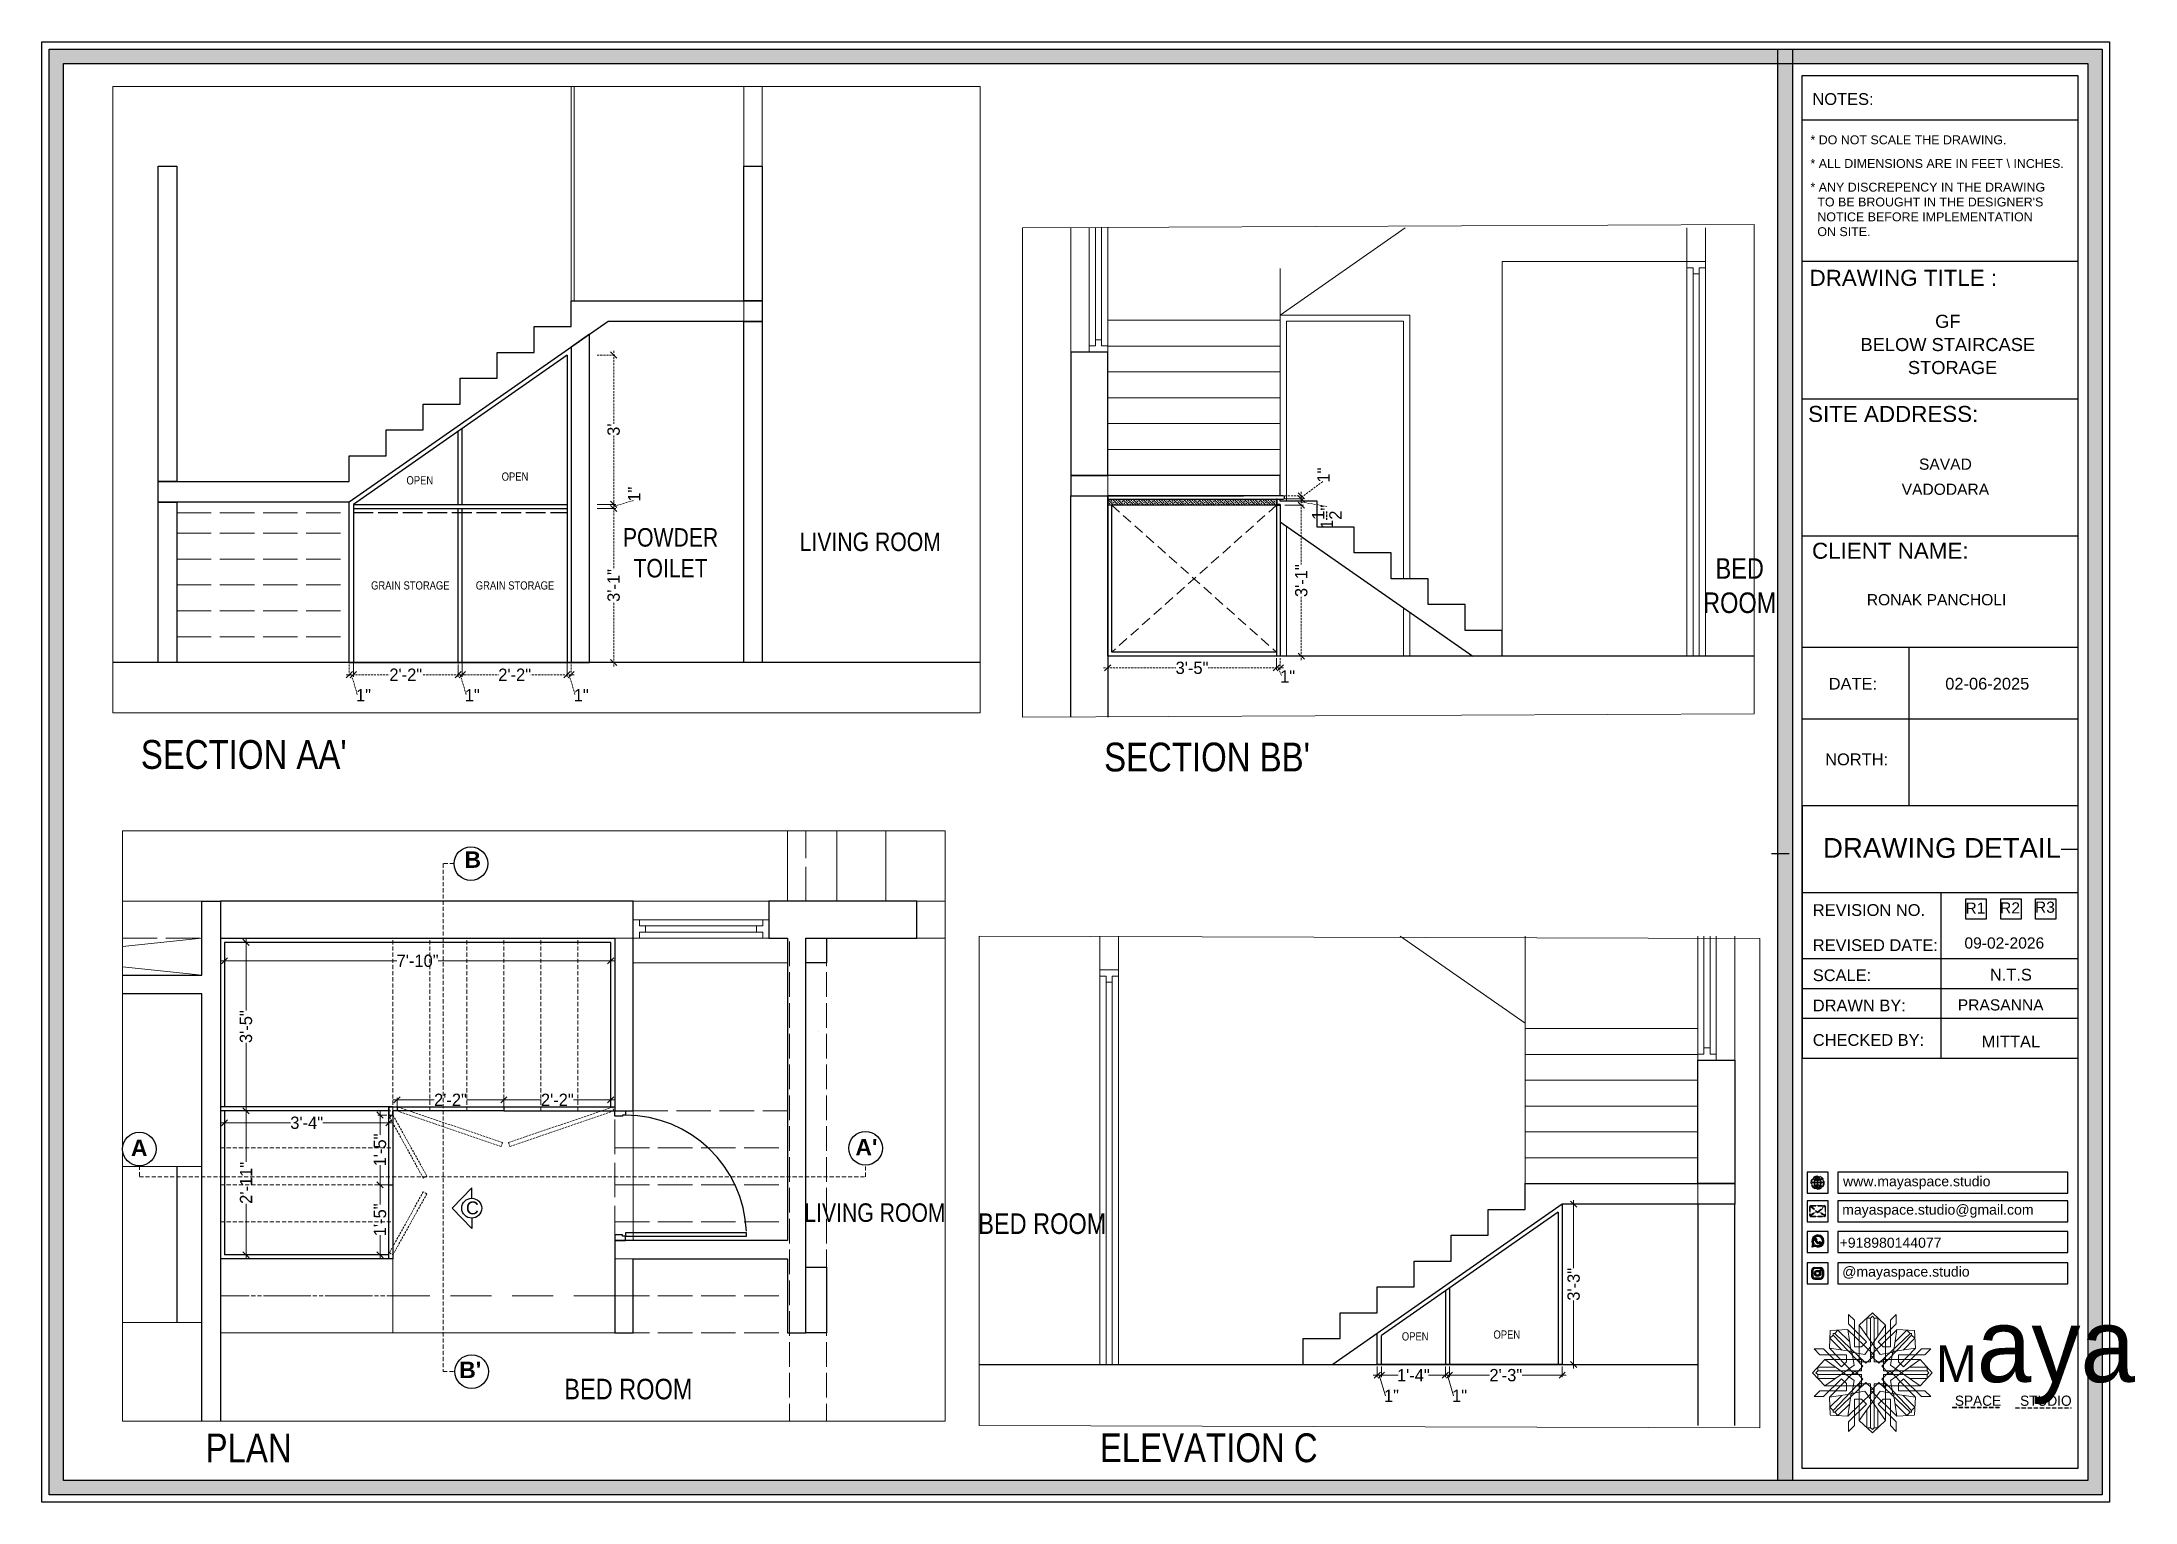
# Model space of a CAD drawing. Header units: millimetres. Extents: x 56222 to 3066687, y -650199 to -121287.
# Drawn here: x 151495 to 152005, y -181085 to -180730 of the extents above; entities that cross this region are included whole.
import ezdxf
from ezdxf.enums import TextEntityAlignment as Align

# ---------------------------------------------------------------- set-up
doc = ezdxf.new("R2010")
doc.units = ezdxf.units.MM
doc.header["$MEASUREMENT"] = 0
doc.header["$PDMODE"] = 35
for name, pattern in [('00 . GROUND FLOOR$0$DASHED', [0.75, 0.5, -0.25]), ('ACAD_ISO02W100', [15, 12, -3]), ('ACAD_ISO04W100', [30, 24, -3, 0, -3]), ('DASHED', [0.75, 0.5, -0.25]), ('DASHED2', [0.375, 0.25, -0.125]), ('DASHEDX2', [1.5, 1, -0.5])]:
    doc.linetypes.add(name, pattern=pattern)
doc.layers.get('Defpoints').update_dxf_attribs({"color": 220})
for name, color, linetype in [('AR DOOR', 40, 'Continuous'), ('AR ELE-5', 134, 'Continuous'), ('SECTION ( Text )', 250, 'Continuous')]:
    doc.layers.add(name, color=color, linetype=linetype)
for name, color, linetype, lineweight in [('DIM.', 250, 'Continuous', 13), ('dim05', 1, 'Continuous', 13), ('Dimension', 10, 'DASHEDX2', 20), ('DIMENSIONS', 164, 'Continuous', 9), ('FALSE CEILING', 6, 'Continuous', 30), ('FUR', 250, 'Continuous', 0), ('FURNITURE', 32, 'Continuous', 9), ('furniture dimensions', 1, 'DASHED', 0), ('FURNITURE-1', 252, 'Continuous', 13), ('GROUND FLOOR', 7, 'Continuous', 9), ('GROUND FLOOR  ( PLINE )', 251, 'Continuous', 30), ('GROUND FLOOR ( DW_RAIL )', 7, 'Continuous', 9), ('GROUND FLOOR ( STAIR )', 251, 'Continuous', 9), ('Labelling', 1, 'Continuous', 25), ('NAME PLATE', 7, 'Continuous', 25), ('SECTION', 7, 'Continuous', 9), ('SECTION ( D~W~RaiL )', 250, 'Continuous', 18), ('SECTION ( PLine )', 251, 'Continuous', 30), ('SECTION ( SLAB PLine )', 104, 'Continuous', 30), ('Text', 7, 'Continuous', 15), ('wall', 7, 'Continuous', 30)]:
    doc.layers.add(name, color=color, linetype=linetype, lineweight=lineweight)
doc.layers.add('hatch', color=253, linetype='Continuous', lineweight=0, transparency=0.4)
doc.styles.add('Arial', font='arial.ttf')
doc.styles.add('century g', font='GOTHIC.TTF')
doc.styles.add('KATHA', font='swissc.ttf')
doc.styles.get("Standard").update_dxf_attribs({"font": 'arial.ttf', "height": 6})
doc.dimstyles.new('Archana', dxfattribs={"dimtxt": 2, "dimasz": 0.75, "dimexe": 0.5, "dimexo": 0.5, "dimgap": 0, "dimtad": 0, "dimzin": 0, "dimdsep": 46, "dimlunit": 4, "dimtxsty": 'century g', "dimblk": 'OBLIQUE', "dimcen": 0, "dimdle": 1, "dimclrd": 256, "dimclre": 256, "dimclrt": 256, "dimadec": 0, "dimazin": 0, "dimtfac": 1, "dimtofl": 0, "dimtmove": 1, "dimatfit": 3, "dimfxl": 1, "dimfxlon": 1, "dimtolj": 1, "dimtzin": 0, "dimlwd": -1, "dimlwe": -1, "dimarcsym": 0})

msp = doc.modelspace()

# ---------------------------------------------------------------- texts
at = {"layer": 'DIM.', "color": 1, "transparency": 33554687, "char_height": 4, "attachment_point": 3}
for s, insert in [('{\\fArial|b1|i0|c0|p34;B}', (151601.933, -180926.613, 4.222)), ('{\\fArial|b1|i0|c0|p34;A}', (151520.75, -180996.743, 4.222)), ("{\\fArial|b1|i0|c0|p34;A'}", (151698.422, -180996.557, 4.222)), ("{\\fArial|b1|i0|c0|p34;B'}", (151601.985, -181050.756, 4.222))]:
    msp.add_mtext_dynamic_manual_height_columns(s, width=81.87572, gutter_width=1.128, heights=[0], dxfattribs=dict(at, insert=insert))
at = {"layer": 'NAME PLATE', "style": 'Arial'}
for s, height, p in [('NOTES:', 2.8623, (151933.447, -180745.01)), ('DRAWING TITLE : ', 3.89553, (151948.882, -180789.024)), ('GF', 3.183, (151958.957, -180799.243)), ('BELOW STAIRCASE', 3.18303, (151958.957, -180804.897)), ('STORAGE', 3.183, (151960.111, -180810.49)), ('SITE ADDRESS:', 3.89553, (151945.662, -180822.134)), (' SAVAD ', 2.7175, (151958.366, -180833.764)), ('VADODARA', 2.7175, (151958.366, -180839.865)), ('CLIENT NAME:', 3.89553, (151944.952, -180855.417)), ('RONAK PANCHOLI    ', 2.71754, (151958.327, -180866.736)), ('DATE:', 2.8623, (151935.848, -180887.251)), ('02-06-2025', 2.8623, (151968.558, -180887.251)), ('NORTH:', 2.8623, (151936.761, -180905.653)), ('DRAWING DETAIL', 4.81614, (151957.527, -180928.178)), ('REVISION NO.', 2.86226, (151939.751, -180942.315)), ('REVISED DATE: ', 2.86226, (151941.863, -180950.849)), ('09-02-2026', 2.7175, (151972.71, -180950.254)), ('SCALE:', 2.8623, (151933.199, -180958.169)), ('DRAWN BY:', 2.8623, (151937.417, -180965.524)), ('PRASANNA', 2.7175, (151971.823, -180965.32)), ('CHECKED BY:', 2.86226, (151939.641, -180973.921)), ('MITTAL', 2.8623, (151974.308, -180974.301))]:
    msp.add_text(s, height=height, dxfattribs=at).set_placement(p, align=Align.CENTER)
for s, insert, char_height, width, attachment_point in [('* DO NOT SCALE THE DRAWING.', (151925.518, -180752.42, 0), 2.16481, 83.63793, 1), ('* ALL DIMENSIONS ARE IN FEET \\\\ INCHES.', (151925.518, -180758.177, 0), 2.16481, 83.63793, 1), ("* ANY DISCREPENCY IN THE DRAWING \\P  TO BE BROUGHT IN THE DESIGNER'S\\P  NOTICE BEFORE IMPLEMENTATION \\P  ON SITE.", (151925.518, -180763.934, 0), 2.16481, 83.63793, 1), ('R1', (151965.678, -180939.056, 0), 2.7175, 3.73904, 2), ('R2', (151974.093, -180938.996, 0), 2.7175, 3.73904, 2), ('R3', (151982.59, -180938.83, 0), 2.7175, 3.73904, 2), ('N.T.S', (151974.308, -180955.164, 0), 2.8623, 5.58636, 2)]:
    msp.add_mtext(s, dxfattribs=dict(at, insert=insert, char_height=char_height, width=width, attachment_point=attachment_point))
at = {"layer": 'NAME PLATE', "color": 18, "true_color": 0x000000, "char_height": 2.44614, "attachment_point": 1}
for s, width, gutter_width, insert in [('www.mayaspace.studio', 38.38842, 32.111, (151933.443, -181005.645, 0)), ('mayaspace.studio@gmail.com', 23.94936, 20.033, (151933.249, -181012.546, 0)), ('+918980144077', 93.39133, 20.033, (151932.616, -181020.593, 0)), ('@mayaspace.studio', 23.94936, 20.033, (151933.249, -181027.625, 0))]:
    msp.add_mtext_dynamic_manual_height_columns(s, width=width, gutter_width=gutter_width, heights=[0], dxfattribs=dict(at, insert=insert))
at = {"layer": 'SECTION ( Text )', "color": 1, "attachment_point": 5, "style": 'KATHA'}
for s, insert, char_height in [('OPEN', (151587.036, -180836.35), 2), ('OPEN', (151610.205, -180835.443), 2), ('GRAIN STORAGE', (151584.721, -180861.923), 2), ('GRAIN STORAGE', (151610.205, -180861.923), 2), ("SECTION AA'", (151544.182, -180903.082), 7), ("SECTION BB'", (151778.647, -180903.708), 7), ('OPEN', (151851.609, -181044.176), 2), ('OPEN', (151829.309, -181044.614), 2), ('PLAN', (151545.375, -181071.751), 7), ('ELEVATION C', (151779.057, -181071.751), 7)]:
    msp.add_mtext(s, dxfattribs=dict(at, insert=insert, char_height=char_height))
at = {"layer": 'SECTION ( Text )', "attachment_point": 5, "style": 'KATHA'}
for s, insert, char_height in [('POWDER \\PTOILET', (151648.072, -180853.997), 4.5), ('LIVING ROOM', (151696.681, -180851.328), 4.5), ('BED \\PROOM', (151908.299, -180861.988), 5), ('LIVING ROOM', (151697.816, -181014.526), 4.5), ('BED ROOM', (151738.543, -181017.217), 5), ('BED ROOM', (151637.796, -181057.454), 5)]:
    msp.add_mtext(s, dxfattribs=dict(at, insert=insert, char_height=char_height))
at = {"layer": 'Text', "color": 1, "insert": (151598.26, -181011.788), "char_height": 3.121, "attachment_point": 1}
msp.add_mtext_dynamic_manual_height_columns('C', width=6.87674, gutter_width=9.754, heights=[0], dxfattribs=at)

# ---------------------------------------------------------------- blocks, each defined once
blk = doc.blocks.new('*U18')
for points in [[(0, 0), (0, 1120), (-30, 1120), (-30, 0)], [(40, 0), (0, 0), (0, -30), (-10, -30), (-10, -100), (40, -100)], [(-1160, 0), (-1120, 0), (-1120, -30), (-1110, -30), (-1110, -100), (-1160, -100)]]:
    blk.add_lwpolyline(points, close=True)
at = {"layer": 'AR ELE-5', "linetype": 'ByBlock', "ltscale": 15}
blk.add_arc((2, -1), 1122, 92.373, 179.9653, dxfattribs=at)
blk = doc.blocks.new('_Oblique')
at = {"layer": 'wall', "color": 0, "lineweight": -2}
blk.add_line((-0.5, -0.5), (0.5, 0.5), dxfattribs=at)
blk = doc.blocks.new('*D317')
at = {"layer": 'Defpoints', "color": 0, "linetype": 'Continuous', "lineweight": 30, "transparency": 16777216}
for p in [(151607.5, -180987.05), (151581.5, -180989.75), (151607.5, -180989.75)]:
    blk.add_point(p, dxfattribs=at)
at = {"layer": 'furniture dimensions', "color": 5, "linetype": 'Continuous', "transparency": 16777216}
for p, q in [((151580.5, -180987.05), (151590.55, -180987.05)), ((151608.5, -180987.05), (151598.46, -180987.05)), ((151607.5, -180989.25), (151607.5, -180986.55))]:
    blk.add_line(p, q, dxfattribs=at)
at = {"layer": 'furniture dimensions', "color": 5, "linetype": 'ByBlock', "transparency": 16777216}
blk.add_line((151581.5, -180989.25), (151581.5, -180986.55), dxfattribs=at)
at = {"layer": 'furniture dimensions', "color": 5, "linetype": 'Continuous', "transparency": 16777216, "xscale": 1.5, "yscale": 1.5, "zscale": 1.5, "rotation": 180}
blk.add_blockref('_Oblique', (151581.5, -180987.05), dxfattribs=at)
at = {"layer": 'furniture dimensions', "color": 5, "linetype": 'Continuous', "transparency": 16777216, "xscale": 1.5, "yscale": 1.5, "zscale": 1.5}
blk.add_blockref('_Oblique', (151607.5, -180987.05), dxfattribs=at)
at = {"layer": 'furniture dimensions', "linetype": 'Continuous', "lineweight": 0, "transparency": 16777216, "insert": (151594.5, -180987.05), "char_height": 3, "attachment_point": 5, "style": 'century g'}
blk.add_mtext('\\A1;2\'-2"', dxfattribs=at)
blk = doc.blocks.new('*D318')
at = {"layer": 'Defpoints', "color": 0, "linetype": 'Continuous', "lineweight": 30, "transparency": 16777216}
for p in [(151633.5, -180987.05), (151607.5, -180989.75), (151633.5, -180988.75)]:
    blk.add_point(p, dxfattribs=at)
at = {"layer": 'furniture dimensions', "color": 5, "linetype": 'Continuous', "transparency": 16777216}
for p, q in [((151606.5, -180987.05), (151616.55, -180987.05)), ((151634.5, -180987.05), (151624.46, -180987.05)), ((151633.5, -180988.25), (151633.5, -180986.55))]:
    blk.add_line(p, q, dxfattribs=at)
at = {"layer": 'furniture dimensions', "color": 5, "linetype": 'ByBlock', "transparency": 16777216}
blk.add_line((151607.5, -180989.25), (151607.5, -180986.55), dxfattribs=at)
at = {"layer": 'furniture dimensions', "color": 5, "linetype": 'Continuous', "transparency": 16777216, "xscale": 1.5, "yscale": 1.5, "zscale": 1.5, "rotation": 180}
blk.add_blockref('_Oblique', (151607.5, -180987.05), dxfattribs=at)
at = {"layer": 'furniture dimensions', "color": 5, "linetype": 'Continuous', "transparency": 16777216, "xscale": 1.5, "yscale": 1.5, "zscale": 1.5}
blk.add_blockref('_Oblique', (151633.5, -180987.05), dxfattribs=at)
at = {"layer": 'furniture dimensions', "linetype": 'Continuous', "lineweight": 0, "transparency": 16777216, "insert": (151620.5, -180987.05), "char_height": 3, "attachment_point": 5, "style": 'century g'}
blk.add_mtext('\\A1;2\'-2"', dxfattribs=at)
blk = doc.blocks.new('*D319')
at = {"layer": 'Defpoints', "color": 0, "linetype": 'Continuous', "lineweight": 30, "transparency": 16777216}
for p in [(151579.5, -180990.75), (151577.35, -181007.75), (151579.5, -181007.75)]:
    blk.add_point(p, dxfattribs=at)
at = {"layer": 'furniture dimensions', "color": 5, "linetype": 'ByBlock', "transparency": 16777216}
blk.add_line((151579, -180990.75), (151576.85, -180990.75), dxfattribs=at)
at = {"layer": 'furniture dimensions', "color": 5, "linetype": 'Continuous', "transparency": 16777216}
for p, q in [((151577.35, -180989.75), (151577.35, -180995.53)), ((151577.35, -181008.75), (151577.35, -181002.97)), ((151579, -181007.75), (151576.85, -181007.75))]:
    blk.add_line(p, q, dxfattribs=at)
at = {"layer": 'furniture dimensions', "color": 5, "linetype": 'Continuous', "transparency": 16777216, "xscale": 1.5, "yscale": 1.5, "zscale": 1.5}
for p, rotation in [((151577.35, -180990.75), 90), ((151577.35, -181007.75), 270)]:
    blk.add_blockref('_Oblique', p, dxfattribs=dict(at, rotation=rotation))
at = {"layer": 'furniture dimensions', "linetype": 'Continuous', "lineweight": 0, "transparency": 16777216, "insert": (151577.35, -180999.25), "char_height": 3, "attachment_point": 5, "rotation": 90, "style": 'century g'}
blk.add_mtext('\\A1;1\'-5"', dxfattribs=at)
blk = doc.blocks.new('*D320')
at = {"layer": 'Defpoints', "color": 0, "linetype": 'Continuous', "lineweight": 30, "transparency": 16777216}
for p in [(151579.5, -181007.75), (151577.35, -181024.75), (151579.5, -181024.75)]:
    blk.add_point(p, dxfattribs=at)
at = {"layer": 'furniture dimensions', "color": 5, "linetype": 'Continuous', "transparency": 16777216}
for p, q in [((151577.35, -181006.75), (151577.35, -181012.53)), ((151577.35, -181025.75), (151577.35, -181019.97)), ((151579, -181024.75), (151576.85, -181024.75))]:
    blk.add_line(p, q, dxfattribs=at)
at = {"layer": 'furniture dimensions', "color": 5, "linetype": 'ByBlock', "transparency": 16777216}
blk.add_line((151579, -181007.75), (151576.85, -181007.75), dxfattribs=at)
at = {"layer": 'furniture dimensions', "color": 5, "linetype": 'Continuous', "transparency": 16777216, "xscale": 1.5, "yscale": 1.5, "zscale": 1.5}
for p, rotation in [((151577.35, -181007.75), 90), ((151577.35, -181024.75), 270)]:
    blk.add_blockref('_Oblique', p, dxfattribs=dict(at, rotation=rotation))
at = {"layer": 'furniture dimensions', "linetype": 'Continuous', "lineweight": 0, "transparency": 16777216, "insert": (151577.35, -181016.25), "char_height": 3, "attachment_point": 5, "rotation": 90, "style": 'century g'}
blk.add_mtext('\\A1;1\'-5"', dxfattribs=at)
blk = doc.blocks.new('*D321')
at = {"layer": 'Defpoints', "color": 0, "linetype": 'Continuous', "lineweight": 30, "transparency": 16777216}
for p in [(151546.38, -180948.75), (151544.73, -180989.75), (151547.15, -180989.75)]:
    blk.add_point(p, dxfattribs=at)
at = {"layer": 'furniture dimensions', "color": 5, "linetype": 'ByBlock', "transparency": 16777216}
blk.add_line((151545.88, -180948.75), (151544.23, -180948.75), dxfattribs=at)
at = {"layer": 'furniture dimensions', "color": 5, "linetype": 'Continuous', "transparency": 16777216}
for p, q in [((151544.73, -180947.75), (151544.73, -180965.3)), ((151544.73, -180990.75), (151544.73, -180973.19)), ((151546.65, -180989.75), (151544.23, -180989.75))]:
    blk.add_line(p, q, dxfattribs=at)
at = {"layer": 'furniture dimensions', "color": 5, "linetype": 'Continuous', "transparency": 16777216, "xscale": 1.5, "yscale": 1.5, "zscale": 1.5}
for p, rotation in [((151544.73, -180948.75), 90), ((151544.73, -180989.75), 270)]:
    blk.add_blockref('_Oblique', p, dxfattribs=dict(at, rotation=rotation))
at = {"layer": 'furniture dimensions', "linetype": 'Continuous', "lineweight": 0, "transparency": 16777216, "insert": (151544.73, -180969.25), "char_height": 3, "attachment_point": 5, "rotation": 90, "style": 'century g'}
blk.add_mtext('\\A1;3\'-5"', dxfattribs=at)
blk = doc.blocks.new('*D322')
at = {"layer": 'Defpoints', "color": 0, "linetype": 'Continuous', "lineweight": 30, "transparency": 16777216}
for p in [(151539.5, -180951.55), (151633.5, -180951.55), (151633.5, -180953.24)]:
    blk.add_point(p, dxfattribs=at)
at = {"layer": 'furniture dimensions', "color": 5, "linetype": 'Continuous', "transparency": 16777216}
for p, q in [((151538.5, -180953.24), (151581.48, -180953.24)), ((151634.5, -180953.24), (151591.53, -180953.24)), ((151633.5, -180952.05), (151633.5, -180953.74))]:
    blk.add_line(p, q, dxfattribs=at)
at = {"layer": 'furniture dimensions', "color": 5, "linetype": 'ByBlock', "transparency": 16777216}
blk.add_line((151539.5, -180952.05), (151539.5, -180953.74), dxfattribs=at)
at = {"layer": 'furniture dimensions', "color": 5, "linetype": 'Continuous', "transparency": 16777216, "xscale": 1.5, "yscale": 1.5, "zscale": 1.5, "rotation": 180}
blk.add_blockref('_Oblique', (151539.5, -180953.24), dxfattribs=at)
at = {"layer": 'furniture dimensions', "color": 5, "linetype": 'Continuous', "transparency": 16777216, "xscale": 1.5, "yscale": 1.5, "zscale": 1.5}
blk.add_blockref('_Oblique', (151633.5, -180953.24), dxfattribs=at)
at = {"layer": 'furniture dimensions', "linetype": 'Continuous', "lineweight": 0, "transparency": 16777216, "insert": (151586.5, -180953.24), "char_height": 3, "attachment_point": 5, "style": 'century g'}
blk.add_mtext('\\A1;7\'-10"', dxfattribs=at)
blk = doc.blocks.new('*D323')
at = {"layer": 'Defpoints', "color": 0, "linetype": 'Continuous', "lineweight": 30, "transparency": 16777216}
for p in [(151544.73, -180989.75), (151544.73, -181024.75), (151544.73, -181024.75)]:
    blk.add_point(p, dxfattribs=at)
at = {"layer": 'furniture dimensions', "color": 5, "linetype": 'Continuous', "transparency": 16777216}
for p, q in [((151544.73, -180988.75), (151544.73, -181002.13)), ((151544.73, -181025.75), (151544.73, -181012.36)), ((151544.73, -181024.75), (151545.23, -181024.75))]:
    blk.add_line(p, q, dxfattribs=at)
at = {"layer": 'furniture dimensions', "color": 5, "linetype": 'ByBlock', "transparency": 16777216}
blk.add_line((151544.73, -180989.75), (151545.23, -180989.75), dxfattribs=at)
at = {"layer": 'furniture dimensions', "color": 5, "linetype": 'Continuous', "transparency": 16777216, "xscale": 1.5, "yscale": 1.5, "zscale": 1.5}
for p, rotation in [((151544.73, -180989.75), 90), ((151544.73, -181024.75), 270)]:
    blk.add_blockref('_Oblique', p, dxfattribs=dict(at, rotation=rotation))
at = {"layer": 'furniture dimensions', "linetype": 'Continuous', "lineweight": 0, "transparency": 16777216, "insert": (151544.73, -181007.25), "char_height": 3, "attachment_point": 5, "rotation": 90, "style": 'century g'}
blk.add_mtext('\\A1;2\'-11"', dxfattribs=at)
blk = doc.blocks.new('*D324')
at = {"layer": 'Defpoints', "color": 0, "linetype": 'Continuous', "lineweight": 30, "transparency": 16777216}
for p in [(151539.5, -180991.8), (151579.5, -180992.54), (151579.5, -180992.64)]:
    blk.add_point(p, dxfattribs=at)
at = {"layer": 'furniture dimensions', "color": 5, "linetype": 'ByBlock', "transparency": 16777216}
blk.add_line((151539.5, -180992.3), (151539.5, -180993.14), dxfattribs=at)
at = {"layer": 'furniture dimensions', "color": 5, "linetype": 'Continuous', "transparency": 16777216}
for p, q in [((151538.5, -180992.64), (151555.56, -180992.64)), ((151580.5, -180992.64), (151563.45, -180992.64)), ((151579.5, -180992.64), (151579.5, -180993.14))]:
    blk.add_line(p, q, dxfattribs=at)
at = {"layer": 'furniture dimensions', "color": 5, "linetype": 'Continuous', "transparency": 16777216, "xscale": 1.5, "yscale": 1.5, "zscale": 1.5, "rotation": 180}
blk.add_blockref('_Oblique', (151539.5, -180992.64), dxfattribs=at)
at = {"layer": 'furniture dimensions', "color": 5, "linetype": 'Continuous', "transparency": 16777216, "xscale": 1.5, "yscale": 1.5, "zscale": 1.5}
blk.add_blockref('_Oblique', (151579.5, -180992.64), dxfattribs=at)
at = {"layer": 'furniture dimensions', "linetype": 'Continuous', "lineweight": 0, "transparency": 16777216, "insert": (151559.5, -180992.64), "char_height": 3, "attachment_point": 5, "style": 'century g'}
blk.add_mtext('\\A1;3\'-4"', dxfattribs=at)
blk = doc.blocks.new('*D325')
at = {"layer": 'Defpoints', "color": 0, "lineweight": 30, "transparency": 16777216}
for p in [(151570.87, -180877.66), (151596.37, -180877.66), (151596.37, -180883.63)]:
    blk.add_point(p, dxfattribs=at)
at = {"layer": 'furniture dimensions', "color": 5, "linetype": 'ByBlock', "transparency": 16777216}
blk.add_line((151570.87, -180879.63), (151570.87, -180884.13), dxfattribs=at)
at = {"layer": 'furniture dimensions', "color": 5, "transparency": 16777216}
for p, q in [((151596.37, -180879.63), (151596.37, -180884.13)), ((151569.87, -180883.63), (151579.66, -180883.63)), ((151597.37, -180883.63), (151587.57, -180883.63))]:
    blk.add_line(p, q, dxfattribs=at)
at = {"layer": 'furniture dimensions', "color": 5, "transparency": 16777216, "xscale": 1.5, "yscale": 1.5, "zscale": 1.5, "rotation": 180}
blk.add_blockref('_Oblique', (151570.87, -180883.63), dxfattribs=at)
at = {"layer": 'furniture dimensions', "color": 5, "transparency": 16777216, "xscale": 1.5, "yscale": 1.5, "zscale": 1.5}
blk.add_blockref('_Oblique', (151596.37, -180883.63), dxfattribs=at)
at = {"layer": 'furniture dimensions', "lineweight": 30, "transparency": 16777216, "insert": (151583.62, -180883.63), "char_height": 3, "attachment_point": 5, "style": 'century g'}
blk.add_mtext('\\A1;2\'-2"', dxfattribs=at)
blk = doc.blocks.new('*D326')
at = {"layer": 'Defpoints', "color": 0, "lineweight": 30, "transparency": 16777216}
for p in [(151597.37, -180877.66), (151622.87, -180877.66), (151622.87, -180883.63)]:
    blk.add_point(p, dxfattribs=at)
at = {"layer": 'furniture dimensions', "color": 5, "linetype": 'ByBlock', "transparency": 16777216}
blk.add_line((151597.37, -180879.63), (151597.37, -180884.13), dxfattribs=at)
at = {"layer": 'furniture dimensions', "color": 5, "transparency": 16777216}
for p, q in [((151622.87, -180879.63), (151622.87, -180884.13)), ((151596.37, -180883.63), (151606.16, -180883.63)), ((151623.87, -180883.63), (151614.07, -180883.63))]:
    blk.add_line(p, q, dxfattribs=at)
at = {"layer": 'furniture dimensions', "color": 5, "transparency": 16777216, "xscale": 1.5, "yscale": 1.5, "zscale": 1.5, "rotation": 180}
blk.add_blockref('_Oblique', (151597.37, -180883.63), dxfattribs=at)
at = {"layer": 'furniture dimensions', "color": 5, "transparency": 16777216, "xscale": 1.5, "yscale": 1.5, "zscale": 1.5}
blk.add_blockref('_Oblique', (151622.87, -180883.63), dxfattribs=at)
at = {"layer": 'furniture dimensions', "lineweight": 30, "transparency": 16777216, "insert": (151610.12, -180883.63), "char_height": 3, "attachment_point": 5, "style": 'century g'}
blk.add_mtext('\\A1;2\'-2"', dxfattribs=at)
blk = doc.blocks.new('*D327')
at = {"layer": 'Defpoints', "color": 0, "lineweight": 30, "transparency": 16777216}
for p in [(151622.87, -180877.66), (151623.87, -180877.66), (151623.87, -180883.63)]:
    blk.add_point(p, dxfattribs=at)
at = {"layer": 'furniture dimensions', "color": 5, "linetype": 'ByBlock', "transparency": 16777216}
blk.add_line((151622.87, -180879.63), (151622.87, -180884.13), dxfattribs=at)
at = {"layer": 'furniture dimensions', "color": 5, "transparency": 16777216}
for p, q in [((151623.87, -180879.63), (151623.87, -180884.13)), ((151621.87, -180883.63), (151624.87, -180883.63)), ((151623.37, -180883.63), (151624.87, -180888.63))]:
    blk.add_line(p, q, dxfattribs=at)
at = {"layer": 'furniture dimensions', "color": 5, "transparency": 16777216, "xscale": 1.5, "yscale": 1.5, "zscale": 1.5, "rotation": 180}
blk.add_blockref('_Oblique', (151622.87, -180883.63), dxfattribs=at)
at = {"layer": 'furniture dimensions', "color": 5, "transparency": 16777216, "xscale": 1.5, "yscale": 1.5, "zscale": 1.5}
blk.add_blockref('_Oblique', (151623.87, -180883.63), dxfattribs=at)
at = {"layer": 'furniture dimensions', "lineweight": 30, "transparency": 16777216, "insert": (151626.32, -180888.63), "char_height": 3, "attachment_point": 5, "style": 'century g'}
blk.add_mtext('\\A1;1"', dxfattribs=at)
blk = doc.blocks.new('*D328')
at = {"layer": 'Defpoints', "color": 0, "lineweight": 30, "transparency": 16777216}
for p in [(151569.87, -180877.66), (151570.87, -180877.66), (151569.87, -180883.63)]:
    blk.add_point(p, dxfattribs=at)
at = {"layer": 'furniture dimensions', "color": 5, "transparency": 16777216}
for p, q in [((151569.87, -180879.63), (151569.87, -180884.13)), ((151571.87, -180883.63), (151568.87, -180883.63)), ((151570.37, -180883.63), (151571.87, -180888.63))]:
    blk.add_line(p, q, dxfattribs=at)
at = {"layer": 'furniture dimensions', "color": 5, "linetype": 'ByBlock', "transparency": 16777216}
blk.add_line((151570.87, -180879.63), (151570.87, -180884.13), dxfattribs=at)
at = {"layer": 'furniture dimensions', "color": 5, "transparency": 16777216, "xscale": 1.5, "yscale": 1.5, "zscale": 1.5, "rotation": 180}
blk.add_blockref('_Oblique', (151569.87, -180883.63), dxfattribs=at)
at = {"layer": 'furniture dimensions', "color": 5, "transparency": 16777216, "xscale": 1.5, "yscale": 1.5, "zscale": 1.5}
blk.add_blockref('_Oblique', (151570.87, -180883.63), dxfattribs=at)
at = {"layer": 'furniture dimensions', "lineweight": 30, "transparency": 16777216, "insert": (151573.32, -180888.63), "char_height": 3, "attachment_point": 5, "style": 'century g'}
blk.add_mtext('\\A1;1"', dxfattribs=at)
blk = doc.blocks.new('*D360')
at = {"layer": 'Defpoints', "color": 0, "lineweight": 30, "transparency": 16777216}
for p in [(151614.04, -180843.18), (151614.04, -180880.66), (151634.22, -180880.66)]:
    blk.add_point(p, dxfattribs=at)
at = {"layer": 'furniture dimensions', "color": 5, "linetype": 'ByBlock', "transparency": 16777216}
blk.add_line((151630.22, -180843.18), (151634.72, -180843.18), dxfattribs=at)
at = {"layer": 'furniture dimensions', "color": 5, "transparency": 16777216}
for p, q in [((151634.22, -180842.18), (151634.22, -180857.98)), ((151634.22, -180881.66), (151634.22, -180865.86)), ((151630.22, -180880.66), (151634.72, -180880.66))]:
    blk.add_line(p, q, dxfattribs=at)
at = {"layer": 'furniture dimensions', "color": 5, "transparency": 16777216, "xscale": 1.5, "yscale": 1.5, "zscale": 1.5}
for p, rotation in [((151634.22, -180843.18), 90), ((151634.22, -180880.66), 270)]:
    blk.add_blockref('_Oblique', p, dxfattribs=dict(at, rotation=rotation))
at = {"layer": 'furniture dimensions', "lineweight": 30, "transparency": 16777216, "insert": (151634.22, -180861.92), "char_height": 3, "attachment_point": 5, "rotation": 90, "style": 'century g'}
blk.add_mtext('\\A1;3\'-1"', dxfattribs=at)
blk = doc.blocks.new('FSFSF')
at = {"color": 42, "lineweight": 5, "true_color": 0xe0ac11}
for p, q in [((28600.03, 143.51), (28600.03, 140.16)), ((28602.15, 141.41), (28600.03, 143.51)), ((28603.86, 139.69), (28608.58, 144.08)), ((28607.9, 142.22), (28608.58, 142.85)), ((28613.31, 139.69), (28608.58, 144.08)), ((28609.27, 142.22), (28608.59, 142.85)), ((28615.02, 141.41), (28617.14, 143.51)), ((28617.14, 143.51), (28617.14, 140.16)), ((28593.19, 131.45), (28593.54, 137.71)), ((28593.39, 135), (28594.56, 136.12)), ((28593.39, 135), (28597.6, 130.78)), ((28599.8, 138.06), (28593.54, 137.71)), ((28595.12, 136.69), (28594.53, 136.69)), ((28594.56, 136.12), (28594.56, 136.71)), ((28605.17, 124.98), (28594.56, 136.12)), ((28596.24, 137.86), (28595.12, 136.69)), ((28606.27, 126.08), (28595.12, 136.69)), ((28596.24, 137.86), (28600.47, 133.65)), ((28601.03, 130), (28599.8, 138.06)), ((28599.8, 138.05), (28608.58, 129.56)), ((28606.47, 133.76), (28600.03, 140.16)), ((28602.15, 141.41), (28602.15, 131.95)), ((28603.86, 126.58), (28603.86, 139.69)), ((28603.86, 139.69), (28608.58, 133.02)), ((28607.9, 142.22), (28606.58, 142.22)), ((28606.58, 142.22), (28606.58, 135.84)), ((28607.9, 142.22), (28607.9, 126.58)), ((28613.31, 139.69), (28608.59, 133.02)), ((28617.37, 138.05), (28608.59, 129.56)), ((28609.27, 142.22), (28609.27, 126.58)), ((28609.27, 142.22), (28610.59, 142.22)), ((28610.59, 142.22), (28610.59, 135.84)), ((28610.7, 133.76), (28617.14, 140.16)), ((28610.9, 126.08), (28622.05, 136.69)), ((28612.02, 124.98), (28622.62, 136.12)), ((28613.31, 126.58), (28613.31, 139.69)), ((28615.02, 141.41), (28615.02, 131.95)), ((28616.14, 130), (28617.37, 138.06)), ((28620.93, 137.86), (28616.7, 133.65)), ((28617.37, 138.06), (28623.63, 137.71)), ((28623.8, 135), (28619.59, 130.78)), ((28620.93, 137.86), (28622.05, 136.69)), ((28622.05, 136.69), (28622.64, 136.69)), ((28622.62, 136.12), (28622.62, 136.71)), ((28623.8, 135), (28622.62, 136.12)), ((28624, 131.45), (28623.65, 137.71)), ((28591.56, 127.39), (28587.17, 122.66)), ((28587.73, 131.22), (28591.08, 131.22)), ((28589.84, 129.1), (28587.73, 131.22)), ((28589.84, 129.1), (28599.29, 129.1)), ((28597.49, 124.78), (28591.08, 131.22)), ((28604.66, 127.39), (28591.56, 127.39)), ((28591.56, 127.39), (28598.23, 122.67)), ((28593.19, 131.45), (28601.69, 122.67)), ((28601.25, 130.22), (28593.19, 131.45)), ((28599.29, 126.5), (28599.29, 129.1)), ((28605.86, 129.18), (28601.03, 130)), ((28602.07, 125.39), (28601.25, 130.22)), ((28604.75, 131.95), (28602.15, 131.95)), ((28603.68, 126.54), (28603.68, 127.39)), ((28604.71, 127.57), (28603.86, 127.57)), ((28604.66, 123.35), (28604.66, 127.39)), ((28604.7, 126.58), (28604.71, 127.57)), ((28606.47, 133.76), (28604.75, 131.95)), ((28605.86, 129.18), (28608.58, 133.02)), ((28606.27, 126.08), (28608.58, 128.27)), ((28607.9, 128.92), (28608.58, 129.56)), ((28607.9, 128.92), (28608.58, 128.27)), ((28611.31, 129.18), (28608.59, 133.02)), ((28609.27, 128.92), (28608.59, 129.56)), ((28609.27, 128.92), (28608.59, 128.27)), ((28610.9, 126.08), (28608.59, 128.27)), ((28610.7, 133.76), (28612.42, 131.95)), ((28611.31, 129.18), (28616.14, 130)), ((28612.42, 131.95), (28615.02, 131.95)), ((28612.46, 126.58), (28612.46, 127.57)), ((28612.46, 127.57), (28613.31, 127.57)), ((28612.52, 123.35), (28612.52, 127.39)), ((28612.52, 127.39), (28625.63, 127.39)), ((28613.51, 126.54), (28613.51, 127.39)), ((28615.12, 125.39), (28615.94, 130.22)), ((28623.99, 131.45), (28615.5, 122.67)), ((28615.94, 130.22), (28624, 131.45)), ((28627.34, 129.1), (28617.89, 129.1)), ((28617.89, 126.5), (28617.89, 129.1)), ((28625.63, 127.39), (28618.96, 122.67)), ((28619.7, 124.78), (28626.1, 131.22)), ((28625.63, 127.39), (28630.02, 122.66)), ((28629.45, 131.22), (28626.1, 131.22)), ((28627.34, 129.1), (28629.45, 131.22)), ((28591.56, 117.94), (28587.17, 122.66)), ((28589.03, 123.35), (28588.4, 122.67)), ((28589.03, 121.98), (28588.4, 122.65)), ((28589.03, 123.35), (28589.03, 124.67)), ((28589.03, 124.67), (28595.4, 124.67)), ((28589.03, 123.35), (28604.66, 123.35)), ((28589.03, 121.98), (28604.66, 121.98)), ((28589.03, 121.98), (28589.03, 120.66)), ((28589.03, 120.66), (28595.4, 120.66)), ((28597.49, 120.54), (28591.08, 114.11)), ((28591.56, 117.94), (28598.23, 122.65)), ((28593.19, 113.88), (28601.69, 122.65)), ((28605.17, 120.35), (28594.56, 109.2)), ((28597.49, 124.78), (28599.29, 126.5)), ((28597.49, 120.54), (28599.29, 118.83)), ((28602.07, 125.39), (28598.23, 122.67)), ((28602.07, 119.94), (28598.23, 122.65)), ((28602.07, 119.94), (28601.25, 115.1)), ((28602.33, 123.35), (28601.69, 122.67)), ((28602.33, 121.98), (28601.69, 122.65)), ((28602.33, 123.35), (28602.97, 122.67)), ((28602.33, 121.98), (28602.97, 122.65)), ((28605.17, 124.98), (28602.97, 122.67)), ((28605.17, 120.35), (28602.97, 122.65)), ((28604.66, 126.54), (28603.68, 126.54)), ((28607.9, 126.58), (28603.86, 126.58)), ((28604.66, 121.98), (28604.66, 117.94)), ((28609.27, 126.58), (28613.31, 126.58)), ((28612.02, 124.98), (28614.21, 122.67)), ((28612.02, 120.35), (28614.21, 122.65)), ((28612.02, 120.35), (28622.62, 109.2)), ((28612.52, 126.54), (28613.51, 126.54)), ((28628.16, 123.35), (28612.52, 123.35)), ((28612.52, 121.98), (28612.52, 117.94)), ((28628.16, 121.98), (28612.52, 121.98)), ((28614.85, 123.35), (28614.21, 122.67)), ((28614.85, 121.98), (28614.21, 122.65)), ((28614.85, 123.35), (28615.5, 122.67)), ((28614.85, 121.98), (28615.5, 122.65)), ((28615.12, 125.39), (28618.96, 122.67)), ((28615.12, 119.94), (28618.96, 122.65)), ((28615.12, 119.94), (28615.94, 115.1)), ((28623.99, 113.88), (28615.5, 122.65)), ((28619.7, 124.78), (28617.89, 126.5)), ((28619.7, 120.54), (28617.89, 118.83)), ((28625.63, 117.94), (28618.96, 122.65)), ((28619.7, 120.54), (28626.1, 114.11)), ((28628.16, 124.67), (28621.78, 124.67)), ((28628.16, 120.66), (28621.78, 120.66)), ((28625.63, 117.94), (28630.02, 122.66)), ((28628.16, 123.35), (28628.16, 124.67)), ((28628.16, 123.35), (28628.78, 122.67)), ((28628.16, 121.98), (28628.78, 122.65)), ((28628.16, 121.98), (28628.16, 120.66)), ((28589.84, 116.23), (28587.73, 114.11)), ((28587.73, 114.11), (28591.08, 114.11)), ((28589.84, 116.23), (28599.29, 116.23)), ((28604.66, 117.94), (28591.56, 117.94)), ((28601.25, 115.1), (28593.19, 113.87)), ((28593.19, 113.87), (28593.54, 107.62)), ((28593.39, 110.32), (28597.6, 114.55)), ((28606.27, 119.15), (28595.12, 108.54)), ((28599.29, 118.83), (28599.29, 116.23)), ((28599.8, 107.17), (28608.58, 115.67)), ((28601.03, 115.23), (28599.8, 107.17)), ((28605.86, 116.05), (28601.03, 115.23)), ((28602.15, 103.82), (28602.15, 113.27)), ((28604.75, 113.27), (28602.15, 113.27)), ((28604.66, 118.78), (28603.68, 118.78)), ((28603.68, 118.78), (28603.68, 117.94)), ((28607.9, 118.65), (28603.86, 118.65)), ((28603.86, 118.65), (28603.86, 105.54)), ((28604.71, 117.66), (28603.86, 117.66)), ((28604.7, 118.65), (28604.71, 117.66)), ((28606.47, 111.47), (28604.75, 113.27)), ((28605.86, 116.05), (28608.58, 112.21)), ((28606.27, 119.15), (28608.58, 116.96)), ((28607.9, 103.01), (28607.9, 118.65)), ((28607.9, 116.31), (28608.58, 116.96)), ((28607.9, 116.31), (28608.58, 115.67)), ((28610.9, 119.15), (28608.59, 116.96)), ((28609.27, 116.31), (28608.59, 116.96)), ((28609.27, 116.31), (28608.59, 115.67)), ((28611.31, 116.05), (28608.59, 112.21)), ((28617.37, 107.17), (28608.59, 115.67)), ((28609.27, 118.65), (28613.31, 118.65)), ((28609.27, 103.01), (28609.27, 118.65)), ((28610.7, 111.47), (28612.42, 113.27)), ((28610.9, 119.15), (28622.05, 108.54)), ((28611.31, 116.05), (28616.14, 115.23)), ((28612.42, 113.27), (28615.02, 113.27)), ((28612.46, 118.65), (28612.46, 117.66)), ((28612.46, 117.66), (28613.31, 117.66)), ((28612.52, 118.78), (28613.51, 118.78)), ((28612.52, 117.94), (28625.63, 117.94)), ((28613.31, 118.65), (28613.31, 105.54)), ((28613.51, 118.78), (28613.51, 117.94)), ((28615.02, 103.82), (28615.02, 113.27)), ((28615.94, 115.1), (28624, 113.87)), ((28616.14, 115.23), (28617.37, 107.17)), ((28617.89, 118.83), (28617.89, 116.23)), ((28627.34, 116.23), (28617.89, 116.23)), ((28623.8, 110.32), (28619.59, 114.55)), ((28624, 113.87), (28623.65, 107.62)), ((28629.45, 114.11), (28626.1, 114.11)), ((28627.34, 116.23), (28629.45, 114.11)), ((28593.39, 110.32), (28594.56, 109.2)), ((28599.8, 107.17), (28593.54, 107.52)), ((28595.12, 108.54), (28594.53, 108.54)), ((28594.56, 109.2), (28594.56, 108.61)), ((28596.24, 107.37), (28595.12, 108.54)), ((28596.24, 107.37), (28600.47, 111.58)), ((28606.47, 111.47), (28600.03, 105.07)), ((28600.03, 101.71), (28600.03, 105.07)), ((28603.86, 105.54), (28608.58, 112.21)), ((28603.86, 105.54), (28608.58, 101.15)), ((28606.58, 103.01), (28606.58, 109.38)), ((28613.31, 105.54), (28608.58, 101.15)), ((28613.31, 105.54), (28608.59, 112.21)), ((28610.59, 103.01), (28610.59, 109.38)), ((28610.7, 111.47), (28617.14, 105.07)), ((28620.93, 107.37), (28616.7, 111.58)), ((28617.14, 101.71), (28617.14, 105.07)), ((28617.37, 107.17), (28623.63, 107.52)), ((28620.93, 107.37), (28622.05, 108.54)), ((28622.05, 108.54), (28622.64, 108.54)), ((28623.8, 110.32), (28622.62, 109.2)), ((28622.62, 109.2), (28622.62, 108.61)), ((28602.15, 103.82), (28600.03, 101.71)), ((28607.9, 103.01), (28606.58, 103.01)), ((28607.9, 103.01), (28608.58, 102.38)), ((28609.27, 103.01), (28608.59, 102.38)), ((28609.27, 103.01), (28610.59, 103.01)), ((28615.02, 103.82), (28617.14, 101.71))]:
    blk.add_line(p, q, dxfattribs=at)
blk = doc.blocks.new('hgwg')
at = {"layer": 'Dimension', "true_color": 0xd39e00}
h = blk.add_hatch(color=42, dxfattribs=at)
h.dxf.hatch_style = 1
h.paths.add_polyline_path([(27505.71, 45.05), (27494.27, 45.05), (27494.27, 44.9), (27505.71, 44.9)])
h = blk.add_hatch(color=42, dxfattribs=at)
h.dxf.hatch_style = 1
h.paths.add_polyline_path([(27523.3, 44.9), (27509.68, 44.9), (27509.68, 44.75), (27523.3, 44.75)])
at = {"layer": 'Dimension', "color": 42, "true_color": 0xd39e00}
for p, q in [((27494.27, 45.05), (27505.71, 45.05)), ((27494.27, 44.9), (27494.27, 45.05)), ((27494.27, 44.9), (27505.71, 44.9)), ((27505.71, 45.05), (27505.71, 44.9)), ((27509.68, 44.9), (27523.3, 44.9)), ((27509.68, 44.9), (27509.68, 44.75)), ((27509.68, 44.75), (27523.3, 44.75)), ((27523.3, 44.75), (27523.3, 44.9))]:
    blk.add_line(p, q, dxfattribs=at)
at = {"layer": 'Dimension', "color": 42, "true_color": 0xd39e00, "attachment_point": 1}
for s, width, insert, char_height in [('{\\fCinzel|b0|i0|c0|p2;\\H1.5x;M\\fAmsterdam One|b0|i0|c0|p2;\\H2x;aya}', 85.3277, (27490.17, 69.17), 6), ('{\\fCinzel|b0|i0|c0|p0;SPACE     STUDIO}', 66.129, (27494.83, 47.86), 2.5)]:
    blk.add_mtext_dynamic_manual_height_columns(s, width=width, gutter_width=30, heights=[0], dxfattribs=dict(at, insert=insert, char_height=char_height))
blk = doc.blocks.new('QEGW4TG')
at = {"layer": 'Dimension', "true_color": 0x000000}
h = blk.add_hatch(color=18, dxfattribs=at)
h.dxf.hatch_style = 1
h.paths.add_polyline_path([(1.19, 1.98), (1.03, 1.3, 0.550912), (1.11, 1.23), (1.75, 1.39, 6.344125)])
h.paths.add_polyline_path([(1.81, 1.7), (1.4, 1.6), (1.5, 2.03, -9.071339)], flags=16)
h.paths.add_polyline_path([(2.69, 1.93, -0.240623), (1.75, 2.69, -0.209023), (1.73, 3, -0.17811), (1.89, 3.19, -0.370089), (2.01, 3.18), (2.17, 2.86, -0.071517), (2.06, 2.73, 0.321676), (2.05, 2.65, 0.122183), (2.53, 2.25, 0.066047), (2.69, 1.93, 0.375674), (3.11, 2.16, 0.370089), (3.07, 2.28, 1.584334), (2.66, 2.41), (3.13, 2.26, -0.456711)], flags=0)
h = blk.add_hatch(color=18, dxfattribs=at)
h.dxf.hatch_style = 1
h.paths.add_polyline_path([(2.69, 2.34, 0.040749), (2.63, 2.27, -0.441282), (2.53, 2.25, -0.11828), (2.06, 2.64, -0.441282), (2.07, 2.74, 0.040749), (2.13, 2.81, 0.290083), (2.14, 2.92), (2.01, 3.18, 0.316231), (1.91, 3.2, 0.190337), (1.73, 3, 0.170513), (1.72, 2.74, 0.252784), (2.69, 1.93, 0.170513), (2.95, 1.97, 0.190337), (3.11, 2.18, 0.466684), (3.03, 2.29), (2.79, 2.37, 0.273721)])
for p, q in [((1.19, 1.98), (1.03, 1.3)), ((1.1, 1.23), (1.75, 1.39)), ((1.5, 2.03), (1.4, 1.6)), ((1.4, 1.6), (1.81, 1.7)), ((2.01, 3.18), (2.14, 2.92)), ((3.07, 2.28), (2.8, 2.36))]:
    blk.add_line(p, q)
blk.add_lwpolyline([(0, 0), (4.68, 0), (4.68, 4.68), (0, 4.68)], close=True)
for centre, radius, start, end in [((1.09, 1.29), 0.0598, 164.8483, 282.1458), ((2.39, 2.56), 1.34, 241.4727, 205.6422), ((2.39, 2.56), 1.04, 235.9962, 210.8333), ((2.09, 2.87), 0.39, 159.7007, 198.4072), ((2.96, 3.23), 1.33, 201.4218, 258.1669), ((2.07, 2.87), 0.364, 118.9685, 159.3648), ((1.94, 3.12), 0.0896, 41.8985, 123.1344), ((2.11, 2.68), 0.066, 135.9932, 224.8892), ((1.67, 3.16), 0.586, 312.4617, 321.8728), ((3.12, 3.42), 1.31, 216.5455, 243.5279), ((2.05, 2.87), 0.104, 320.3924, 28.6971), ((2.57, 2.3), 0.066, 234.2482, 323.1441), ((3.11, 1.94), 0.586, 137.2645, 146.6756), ((2.76, 2.27), 0.104, 70.4402, 138.745), ((2.75, 2.31), 0.39, 260.7301, 299.4366), ((2.76, 2.29), 0.364, 299.7725, 340.1688), ((3.03, 2.2), 0.0896, 336.0029, 57.2388)]:
    blk.add_arc(centre, radius, start, end)
blk = doc.blocks.new('ASGERG')
at = {"layer": 'Dimension', "true_color": 0x000000}
h = blk.add_hatch(color=18, dxfattribs=at)
h.dxf.hatch_style = 1
h.paths.add_polyline_path([(0.99, 1.7, 0.402382), (1.83, 1.03), (2.96, 1.03, 0.426145), (3.66, 1.9), (3.66, 2.99, 0.402382), (2.83, 3.67), (1.69, 3.67, 0.426145), (0.99, 2.79)])
h.paths.add_polyline_path([(1.27, 1.72, 0.402382), (1.8, 1.3), (2.94, 1.3, 0.426145), (3.38, 1.85), (3.38, 2.97, 0.402382), (2.85, 3.4), (1.72, 3.4, 0.426145), (1.27, 2.85)], flags=16)
h.paths.add_polyline_path([(3.02, 2.35, -1), (1.64, 2.35, -1)], flags=0)
h.paths.add_polyline_path([(2.74, 2.35, -1), (1.92, 2.35, -1)], flags=0)
h.paths.add_polyline_path([(3.19, 3.02, -1), (2.86, 3.02, -1)], flags=0)
h.paths.add_polyline_path([(1.64, 2.35, 1), (3.02, 2.35, 1)], flags=0)
h = blk.add_hatch(color=18, dxfattribs=at)
h.dxf.hatch_style = 1
h.paths.add_polyline_path([(3.02, 2.35, 1), (1.64, 2.35, 1)])
h.paths.add_polyline_path([(2.74, 2.35, 1), (1.92, 2.35, 1)], flags=16)
h = blk.add_hatch(color=18, dxfattribs=at)
h.dxf.hatch_style = 1
h.paths.add_polyline_path([(3.19, 3.02, 1), (2.86, 3.02, 1)])
for p, q in [((0.99, 2.99), (0.99, 1.7)), ((1.27, 2.97), (1.27, 1.72)), ((1.69, 3.67), (2.96, 3.67)), ((1.69, 1.03), (2.96, 1.03)), ((2.94, 3.4), (1.72, 3.4)), ((2.94, 1.3), (1.72, 1.3)), ((3.38, 2.97), (3.38, 1.72)), ((3.66, 2.99), (3.66, 1.7))]:
    blk.add_line(p, q)
blk.add_lwpolyline([(0, 0), (4.68, 0), (4.68, 4.68), (0, 4.68)], close=True)
for centre, radius in [((2.33, 2.35), 0.694), ((2.33, 2.35), 0.414), ((3.02, 3.02), 0.168)]:
    blk.add_circle(centre, radius)
for centre, radius, start, end in [((1.76, 2.89), 0.778, 94.8631, 172.8127), ((1.76, 1.8), 0.778, 187.1873, 265.1369), ((1.76, 2.91), 0.491, 94.8631, 172.8127), ((1.76, 1.78), 0.491, 187.1873, 265.1369), ((2.9, 2.91), 0.491, 7.1873, 85.1369), ((2.9, 1.78), 0.491, 274.8631, 352.8127), ((2.89, 2.89), 0.778, 7.1873, 85.1369), ((2.89, 1.8), 0.778, 274.8631, 352.8127)]:
    blk.add_arc(centre, radius, start, end)
blk = doc.blocks.new('ETYETE')
at = {"layer": 'Dimension', "true_color": 0x000000}
h = blk.add_hatch(color=18, dxfattribs=at)
h.dxf.hatch_style = 1
h.paths.add_polyline_path([(3.76, 1.14, 0.414214), (4.12, 1.5), (4.12, 3.29, 0.414214), (3.76, 3.65), (0.92, 3.65, 0.414214), (0.56, 3.29), (0.56, 1.5, 0.414214), (0.92, 1.14)])
h.paths.add_polyline_path([(2.34, 1.98), (2.08, 2.22), (0.76, 1.34, 0.198912), (0.92, 1.28), (3.76, 1.28, 0.198912), (3.92, 1.34), (2.61, 2.22)], flags=16)
h.paths.add_polyline_path([(3.79, 3.51, 0.028783), (3.76, 3.52), (0.92, 3.52, 0.028783), (0.89, 3.51), (2.34, 2.16)], flags=16)
h.paths.add_polyline_path([(2.71, 2.32), (3.92, 3.45, -0.202482), (3.99, 3.29), (3.99, 1.46)], flags=16)
h.paths.add_polyline_path([(1.98, 2.32), (0.7, 1.46), (0.7, 3.52)], flags=16)
blk.add_lwpolyline([(0, 0), (4.68, 0), (4.68, 4.68), (0, 4.68)], close=True)
at = {"layer": 'Dimension', "color": 18, "true_color": 0x000000}
for p, q in [((0.56, 3.29), (0.56, 1.5)), ((0.7, 3.29), (0.7, 1.5)), ((0.7, 1.46), (1.98, 2.32)), ((0.76, 3.45), (1.98, 2.32)), ((0.76, 1.34), (2.08, 2.22)), ((0.89, 3.51), (2.34, 2.16)), ((0.92, 3.65), (3.76, 3.65)), ((0.92, 3.52), (3.76, 3.52)), ((0.92, 1.28), (3.76, 1.28)), ((0.92, 1.14), (3.76, 1.14)), ((2.08, 2.22), (2.34, 1.98)), ((2.34, 2.16), (3.79, 3.51)), ((2.34, 1.98), (2.61, 2.22)), ((3.92, 1.34), (2.61, 2.22)), ((2.71, 2.32), (3.92, 3.45)), ((3.98, 1.46), (2.71, 2.32)), ((3.99, 3.29), (3.99, 1.5)), ((4.12, 3.29), (4.12, 1.5))]:
    blk.add_line(p, q, dxfattribs=at)
for centre, radius, start, end in [((0.92, 3.29), 0.358, 90, 180), ((0.92, 1.5), 0.358, 180, 270), ((0.92, 3.29), 0.224, 134.2136, 180), ((0.92, 1.5), 0.224, 180, 189.8662), ((0.92, 1.5), 0.224, 225, 270), ((0.92, 3.29), 0.224, 90, 96.5948), ((3.76, 3.29), 0.358, 0, 90), ((3.76, 3.29), 0.224, 83.4052, 90), ((3.76, 1.5), 0.358, 270, 0), ((3.76, 1.5), 0.224, 270, 315), ((3.76, 3.29), 0.224, 0, 45.7864), ((3.76, 1.5), 0.224, 350.1338, 0)]:
    blk.add_arc(centre, radius, start, end, dxfattribs=at)
blk = doc.blocks.new('DTGWEGEARG')
at = {"layer": 'Dimension', "true_color": 0x000000}
h = blk.add_hatch(color=18, dxfattribs=at)
h.dxf.hatch_style = 1
h.paths.add_polyline_path([(3.83, 2.34, 1), (0.85, 2.34, 1)])
h.paths.add_polyline_path([(3.3, 1.41, 0.055205), (2.96, 1.58, -0.105795), (2.51, 1.01, 0.169822)], flags=16)
h.paths.add_polyline_path([(2.41, 1.12), (2.41, 1.69, -0.058279), (2.81, 1.63, -0.103353)], flags=16)
h.paths.add_polyline_path([(2.26, 1.13, -0.101741), (1.87, 1.63, -0.057171), (2.26, 1.69)], flags=16)
h.paths.add_polyline_path([(2.17, 1.01, -0.105795), (1.72, 1.58, 0.055205), (1.38, 1.41, 0.169822)], flags=16)
h.paths.add_polyline_path([(3.02, 1.72, 0.081336), (3.13, 2.27), (3.68, 2.27, -0.152069), (3.4, 1.52, 0.05687)], flags=16)
h.paths.add_polyline_path([(2.87, 1.77, 0.061945), (2.41, 1.84), (2.41, 2.27), (2.98, 2.27, -0.081344)], flags=16)
h.paths.add_polyline_path([(2.26, 1.84, 0.060923), (1.8, 1.77, -0.081344), (1.7, 2.27), (2.26, 2.27)], flags=16)
h.paths.add_polyline_path([(1.66, 1.72, 0.05687), (1.28, 1.52, -0.152069), (1, 2.27), (1.55, 2.27, 0.081336)], flags=16)
h.paths.add_polyline_path([(2.98, 2.42), (2.41, 2.42), (2.41, 2.83, 0.061945), (2.87, 2.91, -0.080009)], flags=16)
h.paths.add_polyline_path([(3.13, 2.42, 0.080116), (3.02, 2.96, 0.127778), (2.51, 3.67, -0.36029), (3.68, 2.42)], flags=16)
h.paths.add_polyline_path([(2.26, 2.42), (1.7, 2.42, -0.080009), (1.8, 2.91, 0.060923), (2.26, 2.84)], flags=16)
h.paths.add_polyline_path([(1.55, 2.42), (1, 2.42, -0.150466), (1.28, 3.16, 0.05687), (1.66, 2.96, 0.080116)], flags=16)
h.paths.add_polyline_path([(2.41, 2.98), (2.41, 3.56, -0.103353), (2.81, 3.05, -0.058279)], flags=16)
h.paths.add_polyline_path([(2.26, 2.99, -0.057171), (1.87, 3.05, -0.101741), (2.26, 3.55)], flags=16)
h.paths.add_polyline_path([(1.72, 3.1, -0.055205), (1.38, 3.27, -0.169822), (2.17, 3.67, 0.105795)], flags=16)
blk.add_lwpolyline([(0, 0), (4.68, 0), (4.68, 4.68), (0, 4.68)], close=True)
at = {"layer": 'Dimension', "color": 18, "true_color": 0x000000}
for p, q in [((1, 2.42), (1.55, 2.42)), ((1, 2.27), (1.55, 2.27)), ((1.7, 2.42), (2.26, 2.42)), ((1.7, 2.27), (2.26, 2.27)), ((2.26, 3.55), (2.26, 2.99)), ((2.26, 2.84), (2.26, 2.42)), ((2.26, 2.27), (2.26, 1.84)), ((2.26, 1.69), (2.26, 1.13)), ((2.41, 3.56), (2.41, 2.98)), ((2.41, 2.83), (2.41, 2.42)), ((2.41, 2.42), (2.98, 2.42)), ((2.41, 2.27), (2.98, 2.27)), ((2.41, 2.27), (2.41, 1.84)), ((2.41, 1.69), (2.41, 1.12)), ((3.13, 2.42), (3.68, 2.42)), ((3.13, 2.27), (3.68, 2.27))]:
    blk.add_line(p, q, dxfattribs=at)
blk.add_circle((2.34, 2.34), 1.49, dxfattribs=at)
for centre, radius, start, end in [((2.34, 2.34), 1.34, 142.3819, 176.6093), ((2.34, 2.34), 1.34, 183.0315, 217.6181), ((2.34, 4.74), 1.9, 236.1399, 249.1595), ((2.34, -0.06), 1.9, 110.8405, 123.8601), ((2.34, 2.34), 1.34, 97.3549, 135.9073), ((2.34, 4.74), 1.75, 236.7417, 249.3811), ((2.34, -0.06), 1.75, 110.6189, 123.2583), ((2.34, 2.34), 1.34, 224.0927, 262.6451), ((3.28, 2.34), 1.73, 159.0567, 177.3789), ((3.28, 2.34), 1.73, 182.3435, 200.9433), ((3.28, 2.34), 1.58, 158.8325, 177.1302), ((3.28, 2.34), 1.58, 182.5658, 201.1675), ((3.28, 2.34), 1.73, 129.9301, 154.0867), ((3.28, 2.34), 1.73, 205.9133, 230.0699), ((2.34, 4.74), 1.9, 253.6799, 267.6253), ((2.34, -0.06), 1.9, 92.3747, 106.3201), ((3.28, 2.34), 1.58, 130.1073, 153.3446), ((2.34, 4.74), 1.75, 254.3336, 267.422), ((2.34, -0.06), 1.75, 92.578, 105.6664), ((3.28, 2.34), 1.58, 206.6554, 229.8927), ((1.4, 2.34), 1.58, 26.6554, 50.2584), ((2.34, 4.74), 1.75, 272.3248, 285.6664), ((2.34, 4.74), 1.9, 272.1415, 286.3201), ((2.34, -0.06), 1.9, 73.6799, 87.8585), ((2.34, -0.06), 1.75, 74.3336, 87.6752), ((1.4, 2.34), 1.58, 309.7416, 333.3446), ((2.34, 2.34), 1.34, 3.3907, 82.6451), ((1.4, 2.34), 1.73, 25.9133, 50.0699), ((1.4, 2.34), 1.73, 309.9301, 334.0867), ((2.34, 2.34), 1.34, 277.3549, 315.9073), ((1.4, 2.34), 1.58, 2.8698, 21.1675), ((1.4, 2.34), 1.58, 338.8325, 357.4342), ((2.34, 4.74), 1.75, 290.6189, 303.2583), ((2.34, -0.06), 1.75, 56.7417, 69.3811), ((2.34, 4.74), 1.9, 290.8405, 303.8601), ((1.4, 2.34), 1.73, 2.6211, 20.9433), ((1.4, 2.34), 1.73, 339.0567, 357.6565), ((2.34, -0.06), 1.9, 56.1399, 69.1595), ((2.34, 2.34), 1.34, 322.3819, 356.9685)]:
    blk.add_arc(centre, radius, start, end, dxfattribs=at)
blk = doc.blocks.new('*D364')
at = {"layer": 'Defpoints', "color": 0, "lineweight": 30, "transparency": 16777216}
for p in [(151622.87, -180842.18), (151622.87, -180843.18), (151634.22, -180842.18)]:
    blk.add_point(p, dxfattribs=at)
at = {"layer": 'furniture dimensions', "color": 5, "transparency": 16777216}
for p, q in [((151630.22, -180842.18), (151634.72, -180842.18)), ((151634.22, -180844.18), (151634.22, -180841.18)), ((151634.22, -180842.68), (151639.22, -180841.18))]:
    blk.add_line(p, q, dxfattribs=at)
at = {"layer": 'furniture dimensions', "color": 5, "linetype": 'ByBlock', "transparency": 16777216}
blk.add_line((151630.22, -180843.18), (151634.72, -180843.18), dxfattribs=at)
at = {"layer": 'furniture dimensions', "color": 5, "transparency": 16777216, "xscale": 1.5, "yscale": 1.5, "zscale": 1.5}
for p, rotation in [((151634.22, -180842.18), 90), ((151634.22, -180843.18), 270)]:
    blk.add_blockref('_Oblique', p, dxfattribs=dict(at, rotation=rotation))
at = {"layer": 'furniture dimensions', "lineweight": 30, "transparency": 16777216, "insert": (151639.22, -180839.72), "char_height": 3, "attachment_point": 5, "rotation": 90, "style": 'century g'}
blk.add_mtext('\\A1;1"', dxfattribs=at)
blk = doc.blocks.new('*D365')
at = {"layer": 'Defpoints', "color": 0, "lineweight": 30, "transparency": 16777216}
for p in [(151622.87, -180805.86), (151634.22, -180805.86), (151621.87, -180842.18)]:
    blk.add_point(p, dxfattribs=at)
at = {"layer": 'furniture dimensions', "color": 5, "transparency": 16777216}
for p, q in [((151630.22, -180805.86), (151634.72, -180805.86)), ((151634.22, -180804.86), (151634.22, -180822.66)), ((151634.22, -180843.18), (151634.22, -180825.39))]:
    blk.add_line(p, q, dxfattribs=at)
at = {"layer": 'furniture dimensions', "color": 5, "linetype": 'ByBlock', "transparency": 16777216}
blk.add_line((151630.22, -180842.18), (151634.72, -180842.18), dxfattribs=at)
at = {"layer": 'furniture dimensions', "color": 5, "transparency": 16777216, "xscale": 1.5, "yscale": 1.5, "zscale": 1.5}
for p, rotation in [((151634.22, -180805.86), 90), ((151634.22, -180842.18), 270)]:
    blk.add_blockref('_Oblique', p, dxfattribs=dict(at, rotation=rotation))
at = {"layer": 'furniture dimensions', "lineweight": 30, "transparency": 16777216, "insert": (151634.22, -180824.02), "char_height": 3, "attachment_point": 5, "rotation": 90, "style": 'century g'}
blk.add_mtext("\\A1;3'", dxfattribs=at)
blk = doc.blocks.new('*D366')
at = {"layer": 'Defpoints', "color": 0, "lineweight": 30, "transparency": 16777216}
for p in [(151596.37, -180880.66), (151597.37, -180880.66), (151597.37, -180883.63)]:
    blk.add_point(p, dxfattribs=at)
at = {"layer": 'furniture dimensions', "color": 5, "transparency": 16777216}
for p, q in [((151595.37, -180883.63), (151598.37, -180883.63)), ((151596.87, -180883.63), (151598.37, -180888.63)), ((151597.37, -180881.16), (151597.37, -180884.13))]:
    blk.add_line(p, q, dxfattribs=at)
at = {"layer": 'furniture dimensions', "color": 5, "linetype": 'ByBlock', "transparency": 16777216}
blk.add_line((151596.37, -180881.16), (151596.37, -180884.13), dxfattribs=at)
at = {"layer": 'furniture dimensions', "color": 5, "transparency": 16777216, "xscale": 1.5, "yscale": 1.5, "zscale": 1.5, "rotation": 180}
blk.add_blockref('_Oblique', (151596.37, -180883.63), dxfattribs=at)
at = {"layer": 'furniture dimensions', "color": 5, "transparency": 16777216, "xscale": 1.5, "yscale": 1.5, "zscale": 1.5}
blk.add_blockref('_Oblique', (151597.37, -180883.63), dxfattribs=at)
at = {"layer": 'furniture dimensions', "lineweight": 30, "transparency": 16777216, "insert": (151599.82, -180888.63), "char_height": 3, "attachment_point": 5, "style": 'century g'}
blk.add_mtext('\\A1;1"', dxfattribs=at)
blk = doc.blocks.new('*D367')
at = {"layer": 'Defpoints', "color": 0, "lineweight": 30, "transparency": 16777216}
for p in [(151796.47, -180842.38), (151796.47, -180879.12), (151801.59, -180879.12)]:
    blk.add_point(p, dxfattribs=at)
at = {"layer": 'furniture dimensions', "color": 5, "linetype": 'ByBlock', "transparency": 16777216}
blk.add_line((151797.59, -180842.38), (151802.09, -180842.38), dxfattribs=at)
at = {"layer": 'furniture dimensions', "color": 5, "transparency": 16777216}
for p, q in [((151801.59, -180841.38), (151801.59, -180856.81)), ((151801.59, -180880.12), (151801.59, -180864.7)), ((151797.59, -180879.12), (151802.09, -180879.12))]:
    blk.add_line(p, q, dxfattribs=at)
at = {"layer": 'furniture dimensions', "color": 5, "transparency": 16777216, "xscale": 1.5, "yscale": 1.5, "zscale": 1.5}
for p, rotation in [((151801.59, -180842.38), 90), ((151801.59, -180879.12), 270)]:
    blk.add_blockref('_Oblique', p, dxfattribs=dict(at, rotation=rotation))
at = {"layer": 'furniture dimensions', "lineweight": 30, "transparency": 16777216, "insert": (151801.59, -180860.75), "char_height": 3, "attachment_point": 5, "rotation": 90, "style": 'century g'}
blk.add_mtext('\\A1;3\'-1"', dxfattribs=at)
blk = doc.blocks.new('*D368')
at = {"layer": 'Defpoints', "color": 0, "lineweight": 30, "transparency": 16777216}
for p in [(151796.47, -180840.88), (151796.47, -180842.38), (151801.59, -180840.88)]:
    blk.add_point(p, dxfattribs=at)
at = {"layer": 'furniture dimensions', "color": 5, "transparency": 16777216}
for p, q in [((151797.59, -180840.88), (151802.09, -180840.88)), ((151801.59, -180843.38), (151801.59, -180839.88)), ((151801.59, -180841.63), (151807.8, -180842.68))]:
    blk.add_line(p, q, dxfattribs=at)
at = {"layer": 'furniture dimensions', "color": 5, "linetype": 'ByBlock', "transparency": 16777216}
blk.add_line((151797.59, -180842.38), (151802.09, -180842.38), dxfattribs=at)
at = {"layer": 'furniture dimensions', "color": 5, "transparency": 16777216, "xscale": 1.5, "yscale": 1.5, "zscale": 1.5}
for p, rotation in [((151801.59, -180840.88), 90), ((151801.59, -180842.38), 270)]:
    blk.add_blockref('_Oblique', p, dxfattribs=dict(at, rotation=rotation))
at = {"layer": 'furniture dimensions', "lineweight": 30, "transparency": 16777216, "insert": (151807.8, -180845.22), "char_height": 3, "attachment_point": 5, "rotation": 90, "style": 'century g'}
blk.add_mtext('\\A1;1{\\H1x;\\S1/2;}"', dxfattribs=at)
blk = doc.blocks.new('*D369')
at = {"layer": 'Defpoints', "color": 0, "lineweight": 30, "transparency": 16777216}
for p in [(151796.65, -180840.13), (151796.65, -180840.88), (151801.59, -180840.13)]:
    blk.add_point(p, dxfattribs=at)
at = {"layer": 'furniture dimensions', "color": 5, "transparency": 16777216}
for p, q in [((151801.59, -180840.51), (151806.96, -180836.53)), ((151801.59, -180841.88), (151801.59, -180839.13)), ((151797.59, -180840.13), (151802.09, -180840.13))]:
    blk.add_line(p, q, dxfattribs=at)
at = {"layer": 'furniture dimensions', "color": 5, "linetype": 'ByBlock', "transparency": 16777216}
blk.add_line((151797.59, -180840.88), (151802.09, -180840.88), dxfattribs=at)
at = {"layer": 'furniture dimensions', "color": 5, "transparency": 16777216, "xscale": 1.5, "yscale": 1.5, "zscale": 1.5}
for p, rotation in [((151801.59, -180840.13), 90), ((151801.59, -180840.88), 270)]:
    blk.add_blockref('_Oblique', p, dxfattribs=dict(at, rotation=rotation))
at = {"layer": 'furniture dimensions', "lineweight": 30, "transparency": 16777216, "insert": (151806.96, -180835.07), "char_height": 3, "attachment_point": 5, "rotation": 90, "style": 'century g'}
blk.add_mtext('\\A1;1"', dxfattribs=at)
blk = doc.blocks.new('*D370')
at = {"layer": 'Defpoints', "color": 0, "lineweight": 30, "transparency": 16777216}
for p in [(151754.47, -180879.12), (151795.52, -180879.12), (151795.52, -180881.97)]:
    blk.add_point(p, dxfattribs=at)
at = {"layer": 'furniture dimensions', "color": 5, "linetype": 'ByBlock', "transparency": 16777216}
blk.add_line((151754.47, -180879.62), (151754.47, -180882.47), dxfattribs=at)
at = {"layer": 'furniture dimensions', "color": 5, "transparency": 16777216}
for p, q in [((151795.52, -180879.62), (151795.52, -180882.47)), ((151753.47, -180881.97), (151771.05, -180881.97)), ((151796.52, -180881.97), (151778.94, -180881.97))]:
    blk.add_line(p, q, dxfattribs=at)
at = {"layer": 'furniture dimensions', "color": 5, "transparency": 16777216, "xscale": 1.5, "yscale": 1.5, "zscale": 1.5, "rotation": 180}
blk.add_blockref('_Oblique', (151754.47, -180881.97), dxfattribs=at)
at = {"layer": 'furniture dimensions', "color": 5, "transparency": 16777216, "xscale": 1.5, "yscale": 1.5, "zscale": 1.5}
blk.add_blockref('_Oblique', (151795.52, -180881.97), dxfattribs=at)
at = {"layer": 'furniture dimensions', "lineweight": 30, "transparency": 16777216, "insert": (151774.99, -180881.97), "char_height": 3, "attachment_point": 5, "style": 'century g'}
blk.add_mtext('\\A1;3\'-5"', dxfattribs=at)
blk = doc.blocks.new('*D371')
at = {"layer": 'Defpoints', "color": 0, "lineweight": 30, "transparency": 16777216}
for p in [(151795.52, -180879.12), (151796.47, -180879.12), (151796.47, -180881.97)]:
    blk.add_point(p, dxfattribs=at)
at = {"layer": 'furniture dimensions', "color": 5, "linetype": 'ByBlock', "transparency": 16777216}
blk.add_line((151795.52, -180879.62), (151795.52, -180882.47), dxfattribs=at)
at = {"layer": 'furniture dimensions', "color": 5, "transparency": 16777216}
for p, q in [((151796.47, -180879.62), (151796.47, -180882.47)), ((151794.52, -180881.97), (151797.47, -180881.97)), ((151795.99, -180881.97), (151796.82, -180884.04))]:
    blk.add_line(p, q, dxfattribs=at)
at = {"layer": 'furniture dimensions', "color": 5, "transparency": 16777216, "xscale": 1.5, "yscale": 1.5, "zscale": 1.5, "rotation": 180}
blk.add_blockref('_Oblique', (151795.52, -180881.97), dxfattribs=at)
at = {"layer": 'furniture dimensions', "color": 5, "transparency": 16777216, "xscale": 1.5, "yscale": 1.5, "zscale": 1.5}
blk.add_blockref('_Oblique', (151796.47, -180881.97), dxfattribs=at)
at = {"layer": 'furniture dimensions', "lineweight": 30, "transparency": 16777216, "insert": (151798.27, -180884.04), "char_height": 3, "attachment_point": 5, "style": 'century g'}
blk.add_mtext('\\A1;1"', dxfattribs=at)
blk = doc.blocks.new('*D374')
at = {"layer": 'Defpoints', "color": 0, "linetype": 'Continuous', "lineweight": 30, "transparency": 16777216}
for p in [(151821.08, -181051.44), (151836.66, -181051.44), (151836.66, -181054.05)]:
    blk.add_point(p, dxfattribs=at)
at = {"layer": 'furniture dimensions', "color": 5, "linetype": 'ByBlock', "transparency": 16777216}
blk.add_line((151821.08, -181051.94), (151821.08, -181054.55), dxfattribs=at)
at = {"layer": 'furniture dimensions', "color": 5, "linetype": 'Continuous', "transparency": 16777216}
for p, q in [((151836.66, -181051.94), (151836.66, -181054.55)), ((151820.08, -181054.05), (151825.15, -181054.05)), ((151837.66, -181054.05), (151832.59, -181054.05))]:
    blk.add_line(p, q, dxfattribs=at)
at = {"layer": 'furniture dimensions', "color": 5, "linetype": 'Continuous', "transparency": 16777216, "xscale": 1.5, "yscale": 1.5, "zscale": 1.5, "rotation": 180}
blk.add_blockref('_Oblique', (151821.08, -181054.05), dxfattribs=at)
at = {"layer": 'furniture dimensions', "color": 5, "linetype": 'Continuous', "transparency": 16777216, "xscale": 1.5, "yscale": 1.5, "zscale": 1.5}
blk.add_blockref('_Oblique', (151836.66, -181054.05), dxfattribs=at)
at = {"layer": 'furniture dimensions', "linetype": 'Continuous', "lineweight": 0, "transparency": 16777216, "insert": (151828.87, -181054.05), "char_height": 3, "attachment_point": 5, "style": 'century g'}
blk.add_mtext('\\A1;1\'-4"', dxfattribs=at)
blk = doc.blocks.new('*D375')
at = {"layer": 'Defpoints', "color": 0, "linetype": 'Continuous', "lineweight": 30, "transparency": 16777216}
for p in [(151836.66, -181051.44), (151837.66, -181051.44), (151837.66, -181054.05)]:
    blk.add_point(p, dxfattribs=at)
at = {"layer": 'furniture dimensions', "color": 5, "linetype": 'ByBlock', "transparency": 16777216}
blk.add_line((151836.66, -181051.94), (151836.66, -181054.55), dxfattribs=at)
at = {"layer": 'furniture dimensions', "color": 5, "linetype": 'Continuous', "transparency": 16777216}
for p, q in [((151837.66, -181051.94), (151837.66, -181054.55)), ((151835.66, -181054.05), (151838.66, -181054.05)), ((151837.16, -181054.05), (151838.66, -181059.05))]:
    blk.add_line(p, q, dxfattribs=at)
at = {"layer": 'furniture dimensions', "color": 5, "linetype": 'Continuous', "transparency": 16777216, "xscale": 1.5, "yscale": 1.5, "zscale": 1.5, "rotation": 180}
blk.add_blockref('_Oblique', (151836.66, -181054.05), dxfattribs=at)
at = {"layer": 'furniture dimensions', "color": 5, "linetype": 'Continuous', "transparency": 16777216, "xscale": 1.5, "yscale": 1.5, "zscale": 1.5}
blk.add_blockref('_Oblique', (151837.66, -181054.05), dxfattribs=at)
at = {"layer": 'furniture dimensions', "linetype": 'Continuous', "lineweight": 0, "transparency": 16777216, "insert": (151840.11, -181059.05), "char_height": 3, "attachment_point": 5, "style": 'century g'}
blk.add_mtext('\\A1;1"', dxfattribs=at)
blk = doc.blocks.new('*D376')
at = {"layer": 'Defpoints', "color": 0, "linetype": 'Continuous', "lineweight": 30, "transparency": 16777216}
for p in [(151837.66, -181051.44), (151865.08, -181051.44), (151865.08, -181054.05)]:
    blk.add_point(p, dxfattribs=at)
at = {"layer": 'furniture dimensions', "color": 5, "linetype": 'ByBlock', "transparency": 16777216}
blk.add_line((151837.66, -181051.94), (151837.66, -181054.55), dxfattribs=at)
at = {"layer": 'furniture dimensions', "color": 5, "linetype": 'Continuous', "transparency": 16777216}
for p, q in [((151865.08, -181051.94), (151865.08, -181054.55)), ((151836.66, -181054.05), (151847.41, -181054.05)), ((151866.08, -181054.05), (151855.32, -181054.05))]:
    blk.add_line(p, q, dxfattribs=at)
at = {"layer": 'furniture dimensions', "color": 5, "linetype": 'Continuous', "transparency": 16777216, "xscale": 1.5, "yscale": 1.5, "zscale": 1.5, "rotation": 180}
blk.add_blockref('_Oblique', (151837.66, -181054.05), dxfattribs=at)
at = {"layer": 'furniture dimensions', "color": 5, "linetype": 'Continuous', "transparency": 16777216, "xscale": 1.5, "yscale": 1.5, "zscale": 1.5}
blk.add_blockref('_Oblique', (151865.08, -181054.05), dxfattribs=at)
at = {"layer": 'furniture dimensions', "linetype": 'Continuous', "lineweight": 0, "transparency": 16777216, "insert": (151851.37, -181054.05), "char_height": 3, "attachment_point": 5, "style": 'century g'}
blk.add_mtext('\\A1;2\'-3"', dxfattribs=at)
blk = doc.blocks.new('*D378')
at = {"layer": 'Defpoints', "color": 0, "linetype": 'Continuous', "lineweight": 30, "transparency": 16777216}
for p in [(151865.08, -181012.44), (151867.88, -181012.44), (151865.08, -181051.44)]:
    blk.add_point(p, dxfattribs=at)
at = {"layer": 'furniture dimensions', "color": 5, "linetype": 'Continuous', "transparency": 16777216}
for p, q in [((151865.58, -181012.44), (151868.38, -181012.44)), ((151867.88, -181011.44), (151867.88, -181028)), ((151867.88, -181052.44), (151867.88, -181035.89))]:
    blk.add_line(p, q, dxfattribs=at)
at = {"layer": 'furniture dimensions', "color": 5, "linetype": 'ByBlock', "transparency": 16777216}
blk.add_line((151865.58, -181051.44), (151868.38, -181051.44), dxfattribs=at)
at = {"layer": 'furniture dimensions', "color": 5, "linetype": 'Continuous', "transparency": 16777216, "xscale": 1.5, "yscale": 1.5, "zscale": 1.5}
for p, rotation in [((151867.88, -181012.44), 90), ((151867.88, -181051.44), 270)]:
    blk.add_blockref('_Oblique', p, dxfattribs=dict(at, rotation=rotation))
at = {"layer": 'furniture dimensions', "linetype": 'Continuous', "lineweight": 0, "transparency": 16777216, "insert": (151867.88, -181031.94), "char_height": 3, "attachment_point": 5, "rotation": 90, "style": 'century g'}
blk.add_mtext('\\A1;3\'-3"', dxfattribs=at)
blk = doc.blocks.new('*D381')
at = {"layer": 'Defpoints', "color": 0, "linetype": 'Continuous', "lineweight": 30, "transparency": 16777216}
for p in [(151820.08, -181051.44), (151821.08, -181051.44), (151821.08, -181054.05)]:
    blk.add_point(p, dxfattribs=at)
at = {"layer": 'furniture dimensions', "color": 5, "linetype": 'ByBlock', "transparency": 16777216}
blk.add_line((151820.08, -181051.94), (151820.08, -181054.55), dxfattribs=at)
at = {"layer": 'furniture dimensions', "color": 5, "linetype": 'Continuous', "transparency": 16777216}
for p, q in [((151821.08, -181051.94), (151821.08, -181054.55)), ((151819.08, -181054.05), (151822.08, -181054.05)), ((151820.58, -181054.05), (151822.08, -181059.05))]:
    blk.add_line(p, q, dxfattribs=at)
at = {"layer": 'furniture dimensions', "color": 5, "linetype": 'Continuous', "transparency": 16777216, "xscale": 1.5, "yscale": 1.5, "zscale": 1.5, "rotation": 180}
blk.add_blockref('_Oblique', (151820.08, -181054.05), dxfattribs=at)
at = {"layer": 'furniture dimensions', "color": 5, "linetype": 'Continuous', "transparency": 16777216, "xscale": 1.5, "yscale": 1.5, "zscale": 1.5}
blk.add_blockref('_Oblique', (151821.08, -181054.05), dxfattribs=at)
at = {"layer": 'furniture dimensions', "linetype": 'Continuous', "lineweight": 0, "transparency": 16777216, "insert": (151823.53, -181059.05), "char_height": 3, "attachment_point": 5, "style": 'century g'}
blk.add_mtext('\\A1;1"', dxfattribs=at)

# ---------------------------------------------------------------- dimensions: what is measured, and where the dimension line sits
at = {"layer": 'furniture dimensions', "color": 242, "lineweight": 30, "true_color": 0xcd2027}
for base, p1, p2, picture, middle in [((151634.222, -180805.864), (151621.867, -180842.181), (151622.867, -180805.864), '*D365', (151634.222, -180824.022)), ((151634.222, -180842.181), (151622.867, -180843.181), (151622.867, -180842.181), '*D364', (151639.222, -180841.181)), ((151634.222, -180880.66), (151614.04, -180843.181), (151614.04, -180880.66), '*D360', (151634.222, -180861.92)), ((151801.587, -180879.124), (151796.467, -180842.382), (151796.467, -180879.124), '*D367', (151801.587, -180860.753))]:
    dim = msp.add_linear_dim(base=base, p1=p1, p2=p2, angle=90, dimstyle='Archana', override={"dimtxt": 3, "dimasz": 1.5, "dimdec": 0, "dimclrd": 5, "dimclre": 5, "dimfxl": 4}, dxfattribs=at)
    dim.commit()
    dim.dimension.update_dxf_attribs({"geometry": picture, "text_midpoint": middle})
for base, p1, p2, override, picture, middle in [((151801.587, -180840.133), (151796.646, -180840.882), (151796.646, -180840.133), {"dimtxt": 3, "dimasz": 1.5, "dimdec": 0, "dimclrd": 5, "dimclre": 5, "dimfxl": 4}, '*D369', (151806.958, -180836.53)), ((151801.587, -180840.882), (151796.467, -180842.382), (151796.467, -180840.882), {"dimtxt": 3, "dimasz": 1.5, "dimdec": 1, "dimclrd": 5, "dimclre": 5, "dimfxl": 4}, '*D368', (151807.804, -180842.675))]:
    dim = msp.add_linear_dim(base=base, p1=p1, p2=p2, angle=90, dimstyle='Archana', override=override, dxfattribs=at)
    dim.commit()
    dim.dimension.update_dxf_attribs({"geometry": picture, "text_midpoint": middle, "dimtype": 160})
for base, p1, p2, picture, middle in [((151569.867, -180883.631), (151570.867, -180877.66), (151569.867, -180877.66), '*D328', (151571.867, -180888.631)), ((151596.367301777, -180883.630806502), (151570.867301777, -180877.659708258), (151596.367301777, -180877.659708258), '*D325', (151583.617301777, -180883.630806502)), ((151622.867301777, -180883.630806502), (151597.367301777, -180877.659708258), (151622.867301777, -180877.659708258), '*D326', (151610.117301777, -180883.630806502)), ((151623.867, -180883.631), (151622.867, -180877.66), (151623.867, -180877.66), '*D327', (151624.867, -180888.631)), ((151795.515, -180881.971), (151754.471, -180879.124), (151795.515, -180879.124), '*D370', (151774.993, -180881.971)), ((151597.367, -180883.631), (151596.367, -180880.66), (151597.367, -180880.66), '*D366', (151598.367, -180888.631))]:
    dim = msp.add_linear_dim(base=base, p1=p1, p2=p2, dimstyle='Archana', override={"dimtxt": 3, "dimasz": 1.5, "dimdec": 0, "dimclrd": 5, "dimclre": 5, "dimfxl": 4}, dxfattribs=at)
    dim.commit()
    dim.dimension.update_dxf_attribs({"geometry": picture, "text_midpoint": middle})
dim = msp.add_linear_dim(base=(151796.467, -180881.971), p1=(151795.515, -180879.124), p2=(151796.467, -180879.124), dimstyle='Archana', override={"dimtxt": 3, "dimasz": 1.5, "dimdec": 0, "dimclrd": 5, "dimclre": 5, "dimfxl": 4}, dxfattribs=at)
dim.commit()
dim.dimension.update_dxf_attribs({"geometry": '*D371', "text_midpoint": (151796.815, -180884.043), "dimtype": 160})
at = {"layer": 'furniture dimensions', "color": 5, "linetype": 'Continuous', "lineweight": 0}
for base, p1, p2, picture, middle in [((151633.502, -180953.241), (151539.502, -180951.546), (151633.502, -180951.546), '*D322', (151586.502, -180953.241)), ((151607.502, -180987.046), (151581.502, -180989.746), (151607.502, -180989.746), '*D317', (151594.502, -180987.046)), ((151633.502, -180987.046), (151607.502, -180989.746), (151633.502, -180988.746), '*D318', (151620.502, -180987.046)), ((151579.502, -180992.636), (151539.502, -180991.796), (151579.502, -180992.536), '*D324', (151559.502, -180992.636)), ((151821.077, -181054.047), (151820.077, -181051.441), (151821.077, -181051.441), '*D381', (151822.077, -181059.047)), ((151836.656, -181054.047), (151821.077, -181051.441), (151836.656, -181051.441), '*D374', (151828.867, -181054.047)), ((151837.656, -181054.047), (151836.656, -181051.441), (151837.656, -181051.441), '*D375', (151838.656, -181059.047)), ((151865.077, -181054.047), (151837.656, -181051.441), (151865.077, -181051.441), '*D376', (151851.367, -181054.047))]:
    dim = msp.add_linear_dim(base=base, p1=p1, p2=p2, dimstyle='Archana', override={"dimtxt": 3, "dimasz": 1.5, "dimdec": 0, "dimclrd": 5, "dimclre": 5, "dimfxl": 4}, dxfattribs=at)
    dim.commit()
    dim.dimension.update_dxf_attribs({"geometry": picture, "text_midpoint": middle})
for base, p1, p2, picture, middle in [((151544.731, -180989.746), (151546.376, -180948.746), (151547.146, -180989.746), '*D321', (151544.731, -180969.246)), ((151544.731, -181024.746), (151544.731, -180989.746), (151544.731, -181024.746), '*D323', (151544.731, -181007.246)), ((151577.352, -181007.746), (151579.502, -180990.746), (151579.502, -181007.746), '*D319', (151577.352, -180999.246)), ((151577.352, -181024.746), (151579.502, -181007.746), (151579.502, -181024.746), '*D320', (151577.352, -181016.246)), ((151867.883, -181012.441), (151865.077, -181051.441), (151865.077, -181012.441), '*D378', (151867.883, -181031.941))]:
    dim = msp.add_linear_dim(base=base, p1=p1, p2=p2, angle=90, dimstyle='Archana', override={"dimtxt": 3, "dimasz": 1.5, "dimdec": 0, "dimclrd": 5, "dimclre": 5, "dimfxl": 4}, dxfattribs=at)
    dim.commit()
    dim.dimension.update_dxf_attribs({"geometry": picture, "text_midpoint": middle})

# ---------------------------------------------------------------- hatches: boundary and pattern name
at = {"layer": 'hatch', "transparency": 33554651}
h = msp.add_hatch(dxfattribs=at)
h.set_pattern_fill('ANSI33', color=256, scale=3.493167, angle=90, style=0)
h.set_pattern_definition([(135, (-5343582.0961, 4415547.1443), (-0.61751058278, -0.61751058278), []), (135, (-5343582.0961, 4415547.7618), (-0.61751058278, -0.61751058278), [0.43664592054, -0.21832296027])])
h.paths.add_polyline_path([(151754.471, -180842.379), (151754.471, -180840.882), (151795.515, -180840.888), (151795.515, -180842.385)])
at = {"layer": 'NAME PLATE', "true_color": 0xd39e00}
h = msp.add_hatch(color=42, dxfattribs=at)
h.paths.add_polyline_path([(151496.795, -180731.427), (151496.795, -181083.168), (151996.516, -181083.168), (151996.516, -180731.427)])
h.paths.add_polyline_path([(151500.302, -180734.934), (151993.009, -180734.934), (151993.009, -181079.661), (151500.302, -181079.661)], flags=16)
msp.add_hatch(color=42, dxfattribs=at).paths.add_polyline_path([(151917.605, -181079.661), (151921.112, -181079.661), (151921.112, -180731.427), (151917.605, -180731.427)])

# ---------------------------------------------------------------- linework, layer by layer
at = {"layer": 'dim05', "color": 18, "lineweight": 0, "true_color": 0x000000}
msp.add_lwpolyline([(151514.698, -180921.621), (151714.898, -180921.621), (151714.898, -181065.193), (151514.698, -181065.193)], close=True, dxfattribs=at)
at = {"layer": 'DIMENSIONS', "color": 18, "lineweight": 30, "true_color": 0x000000}
for p, q in [((151594.91, -181013.418), (151599.671, -181008.464)), ((151599.671, -181010.998), (151599.671, -181008.464)), ((151594.91, -181013.418), (151599.671, -181018.373)), ((151599.671, -181015.839), (151599.671, -181018.373))]:
    msp.add_line(p, q, dxfattribs=at)
at = {"layer": 'FALSE CEILING', "color": 1, "linetype": 'DASHEDX2', "lineweight": 0, "transparency": 33554687, "elevation": 4.222}
for points in [[(151595.373, -180929.594), (151592.732, -180929.594), (151592.732, -181053.167), (151595.559, -181053.167)], [(151518.778, -181003.112), (151518.778, -181005.753), (151695.523, -181005.753), (151695.523, -181002.926)]]:
    msp.add_lwpolyline(points, dxfattribs=at)
at = {"layer": 'FUR'}
msp.add_line((151684.134, -180970.435), (151684.134, -180970.435), dxfattribs=at)
at = {"layer": 'FURNITURE', "lineweight": 30, "ltscale": 0.4}
for p, q in [((151622.867, -180805.864), (151622.867, -180880.66)), ((151623.867, -180803.945), (151623.867, -180880.66)), ((151597.367, -180842.181), (151597.367, -180823.673)), ((151596.367, -180842.181), (151596.367, -180824.372)), ((151569.867, -180880.66), (151569.867, -180841.66)), ((151570.867, -180842.181), (151570.867, -180880.66)), ((151570.867, -180842.181), (151622.867, -180842.181)), ((151570.867, -180843.181), (151622.867, -180843.181)), ((151596.367, -180880.66), (151596.367, -180843.181)), ((151596.367, -180847.824), (151596.367, -180843.181)), ((151597.367, -180880.66), (151597.367, -180843.181)), ((151597.367, -180847.824), (151597.367, -180843.181)), ((151796.745, -180840.133), (151754.471, -180840.116)), ((151795.515, -180842.382), (151754.471, -180842.382)), ((151755.471, -180878.124), (151755.471, -180842.382)), ((151793.515, -180879.124), (151754.471, -180879.124)), ((151781.808, -180878.124), (151755.471, -180878.124)), ((151795.515, -180878.124), (151781.808, -180878.124)), ((151569.867, -180880.66), (151623.867, -180880.66)), ((151579.502, -180988.746), (151538.502, -180988.746)), ((151579.502, -180989.746), (151538.502, -180989.746)), ((151579.502, -181025.746), (151579.502, -180989.746)), ((151580.502, -180988.746), (151634.502, -180988.746)), ((151607.502, -180989.746), (151580.502, -180989.746)), ((151580.502, -180989.746), (151580.502, -181025.746)), ((151607.502, -180988.746), (151607.502, -180989.746)), ((151607.502, -180989.746), (151634.502, -180989.746)), ((151579.502, -181007.746), (151580.502, -181007.746)), ((151865.077, -181012.441), (151820.077, -181043.87)), ((151865.077, -181012.441), (151865.077, -181051.441)), ((151864.077, -181014.359), (151821.077, -181044.391)), ((151864.077, -181014.359), (151864.077, -181051.441)), ((151579.502, -181025.746), (151538.502, -181025.746)), ((151579.502, -181024.746), (151539.502, -181024.746)), ((151580.502, -181025.746), (151579.502, -181025.746)), ((151837.656, -181032.812), (151837.656, -181051.441)), ((151836.656, -181033.51), (151836.656, -181051.441)), ((151820.077, -181051.441), (151820.077, -181043.87)), ((151821.077, -181051.441), (151821.077, -181044.391)), ((151865.077, -181051.441), (151820.077, -181051.441))]:
    msp.add_line(p, q, dxfattribs=at)
at = {"layer": 'FURNITURE', "color": 3, "linetype": 'ACAD_ISO02W100', "lineweight": 25, "ltscale": 0.4}
msp.add_line((151570.867, -180844.181), (151622.867, -180844.181), dxfattribs=at)
at = {"layer": 'FURNITURE', "lineweight": 30}
for p, q in [((151797.217, -180840.132), (151771.47, -180840.132)), ((151771.47, -180840.882), (151794.764, -180840.882))]:
    msp.add_line(p, q, dxfattribs=at)
at = {"layer": 'FURNITURE', "lineweight": 0}
msp.add_line((151796.745, -180840.132), (151771.47, -180840.132), dxfattribs=at)
at = {"layer": 'FURNITURE', "lineweight": 30, "ltscale": 0.4}
for points in [[(151622.867, -180805.864), (151570.867, -180842.181)], [(151796.467, -180879.124), (151754.471, -180879.124), (151754.471, -180840.116)], [(151795.515, -180842.182), (151795.515, -180879.124)], [(151796.467, -180842.182), (151796.467, -180879.124)], [(151633.502, -180988.746), (151633.502, -180948.746), (151539.502, -180948.746), (151539.502, -180988.746)], [(151539.502, -180989.746), (151539.502, -181024.746)], [(151580.502, -180988.746), (151579.502, -180988.746), (151579.502, -180990.746), (151580.502, -180990.746), (151580.502, -180989.746)], [(151579.502, -180989.746), (151579.502, -180988.746), (151581.502, -180988.746), (151581.502, -180989.746), (151580.502, -180989.746)]]:
    msp.add_lwpolyline(points, dxfattribs=at)
msp.add_lwpolyline([(151754.471, -180840.882), (151797.217, -180840.882, 0.4142282), (151797.467, -180840.632), (151797.467, -180840.382)], format="xyb", dxfattribs=at)
msp.add_lwpolyline([(151796.467, -180842.182), (151795.915, -180842.182, -0.4142136), (151795.715, -180841.982), (151795.715, -180840.882), (151795.515, -180840.882), (151795.515, -180842.182, 0.4142136), (151795.715, -180842.382), (151796.467, -180842.382)], format="xyb", close=True, dxfattribs=at)
msp.add_arc((151797.217, -180840.382), 0.25, 0.00287, 90, dxfattribs=at)
at = {"layer": 'FURNITURE-1', "color": 1, "linetype": 'ByBlock', "lineweight": 30, "transparency": 33554687}
for centre in [(151599.467, -180929.594, 4.222), (151518.778, -180999.018, 4.222), (151695.523, -180998.832, 4.222), (151599.653, -181053.167, 4.222)]:
    msp.add_circle(centre, 4.094, dxfattribs=at)
at = {"layer": 'GROUND FLOOR'}
for p, q in [((151676.502, -180938.746), (151676.502, -180921.621)), ((151688.502, -180938.746), (151688.502, -180921.621)), ((151700.502, -180938.746), (151700.502, -180921.621)), ((151514.698, -180938.746), (151714.898, -180938.746)), ((151534.002, -180956.746), (151534.002, -180938.746)), ((151538.502, -181065.193), (151538.502, -180938.746)), ((151639.002, -180938.746), (151639.002, -181021.246)), ((151538.502, -180947.746), (151672.002, -180947.746)), ((151634.502, -180947.746), (151634.502, -180989.746)), ((151681.002, -180947.746), (151714.898, -180947.746)), ((151534.002, -181065.193), (151534.002, -180961.246)), ((151534.002, -181003.246), (151514.698, -181003.246)), ((151634.502, -181021.246), (151634.502, -181043.746)), ((151639.002, -181025.746), (151639.002, -181043.746)), ((151534.002, -181041.246), (151514.698, -181041.246))]:
    msp.add_line(p, q, dxfattribs=at)
at = {"layer": 'GROUND FLOOR', "linetype": 'ACAD_ISO02W100', "ltscale": 0.7}
msp.add_line((151514.698, -180947.746), (151534.002, -180947.746), dxfattribs=at)
at = {"layer": 'GROUND FLOOR', "color": 1, "linetype": 'ACAD_ISO04W100'}
for p, q in [((151514.698, -180949.778), (151534.002, -180947.746)), ((151534.002, -180956.746), (151514.698, -180954.714))]:
    msp.add_line(p, q, dxfattribs=at)
at = {"layer": 'GROUND FLOOR', "color": 5}
msp.add_line((151634.502, -181021.246), (151676.502, -181021.246), dxfattribs=at)
at = {"layer": 'GROUND FLOOR', "color": 1, "linetype": 'ACAD_ISO02W100', "ltscale": 0.7}
msp.add_lwpolyline([(151681.002, -180938.746), (151681.002, -180921.621)], dxfattribs=at)
at = {"layer": 'GROUND FLOOR'}
msp.add_lwpolyline([(151580.502, -181043.746), (151580.502, -180989.746), (151634.502, -180989.746)], dxfattribs=at)
at = {"layer": 'GROUND FLOOR  ( PLINE )', "lineweight": 0}
msp.add_line((151639.002, -180953.746), (151676.502, -180953.746), dxfattribs=at)
for points in [[(151723.431, -180740.506), (151512.335, -180740.506), (151512.335, -180892.876), (151723.431, -180892.876)], [(151733.751, -180774.893), (151911.838, -180774.086), (151911.838, -180893.134), (151733.751, -180893.942)], [(151913.201, -180947.815), (151723.19, -180947.21), (151723.19, -181066.259), (151913.201, -181066.863)]]:
    msp.add_lwpolyline(points, close=True, dxfattribs=at)
at = {"layer": 'GROUND FLOOR  ( PLINE )'}
for points in [[(151514.698, -180956.746), (151534.002, -180956.746), (151534.002, -180938.746), (151538.502, -180938.746), (151538.502, -181065.193)], [(151676.502, -180947.746), (151676.502, -181021.246), (151634.502, -181021.246), (151634.502, -181043.746), (151639.002, -181043.746), (151639.002, -181025.746), (151676.502, -181025.746), (151676.502, -181043.746), (151681.002, -181043.746), (151681.002, -180947.746), (151708.002, -180947.746), (151708.002, -180938.746), (151676.502, -180938.746)], [(151676.502, -180938.746), (151676.502, -180938.746), (151672.002, -180938.746), (151672.002, -180947.746), (151676.502, -180947.746)], [(151534.002, -180961.246), (151514.698, -180961.246)], [(151534.002, -181065.193), (151534.002, -180961.246)], [(151528.002, -181041.246), (151528.002, -181003.246)]]:
    msp.add_lwpolyline(points, dxfattribs=at)
msp.add_lwpolyline([(151538.502, -180947.746), (151634.502, -180947.746), (151634.502, -180989.746), (151639.002, -180989.746), (151639.002, -180938.746), (151538.502, -180938.746)], close=True, dxfattribs=at)
at = {"layer": 'GROUND FLOOR ( DW_RAIL )'}
msp.add_lwpolyline([(151639.002, -180947.746), (151640.502, -180947.746), (151640.502, -180946.246), (151642.002, -180946.246), (151642.002, -180944.746), (151669.002, -180944.746), (151669.002, -180946.246), (151670.502, -180946.246), (151670.502, -180947.746), (151672.002, -180947.746), (151672.002, -180943.246), (151670.502, -180943.246), (151670.502, -180944.746), (151669.002, -180944.746), (151669.002, -180946.246), (151642.002, -180946.246), (151642.002, -180944.746), (151640.502, -180944.746), (151640.502, -180943.246), (151639.002, -180943.246), (151639.002, -180947.746), (151672.002, -180947.746), (151672.002, -180943.246), (151639.002, -180943.246)], close=True, dxfattribs=at)
at = {"layer": 'GROUND FLOOR ( STAIR )', "color": 9, "linetype": 'DASHEDX2', "true_color": 0xc7c8ca}
for p, q in [((151580.502, -181043.746), (151580.502, -180947.746)), ((151589.502, -180989.746), (151589.502, -180947.746)), ((151598.502, -180989.746), (151598.502, -180947.746)), ((151607.502, -180989.746), (151607.502, -180947.746)), ((151616.502, -180989.746), (151616.502, -180947.746)), ((151625.502, -180989.746), (151625.502, -180947.746)), ((151538.502, -180989.746), (151634.502, -180989.746)), ((151538.502, -180998.746), (151580.502, -180998.746)), ((151538.502, -181007.746), (151580.502, -181007.746)), ((151538.502, -181016.746), (151580.502, -181016.746)), ((151538.502, -181025.746), (151580.502, -181025.746)), ((151538.502, -181034.746), (151580.502, -181034.746))]:
    msp.add_line(p, q, dxfattribs=at)
at = {"layer": 'GROUND FLOOR ( STAIR )', "color": 5, "linetype": 'ACAD_ISO02W100', "ltscale": 0.7}
for p, q in [((151634.502, -181021.246), (151634.502, -180989.746)), ((151639.002, -180989.746), (151676.502, -180989.746)), ((151634.502, -180998.746), (151676.502, -180998.746)), ((151634.502, -181007.746), (151676.502, -181007.746)), ((151634.502, -181016.746), (151676.502, -181016.746)), ((151634.502, -181025.746), (151676.502, -181025.746)), ((151634.502, -181034.746), (151676.502, -181034.746)), ((151634.502, -181043.746), (151676.502, -181043.746))]:
    msp.add_line(p, q, dxfattribs=at)
at = {"layer": 'GROUND FLOOR ( STAIR )'}
msp.add_line((151538.502, -181043.746), (151580.502, -181043.746), dxfattribs=at)
at = {"layer": 'GROUND FLOOR ( STAIR )', "color": 27, "linetype": '00 . GROUND FLOOR$0$DASHED', "lineweight": 5, "true_color": 0x7d5120}
for points in [[(151579.628, -180991.232), (151580.502, -180990.746), (151588.761, -181005.605), (151587.887, -181006.091)], [(151581.826, -180988.8), (151607.132, -180997.472), (151606.807, -180998.418), (151581.502, -180989.746)], [(151633.928, -180988.8), (151608.623, -180997.472), (151608.947, -180998.418), (151634.252, -180989.746)], [(151579.628, -181024.26), (151580.502, -181024.746), (151588.761, -181009.887), (151587.887, -181009.401)]]:
    msp.add_lwpolyline(points, close=True, dxfattribs=at)
at = {"layer": 'Labelling', "color": 251, "linetype": 'DASHED2', "lineweight": 0, "ltscale": 10, "true_color": 0x636466}
for p, q in [((151755.471, -180842.382), (151795.515, -180878.124)), ((151795.515, -180842.382), (151755.471, -180878.124))]:
    msp.add_line(p, q, dxfattribs=at)
at = {"layer": 'Labelling', "color": 251, "linetype": 'ACAD_ISO02W100', "lineweight": 0, "ltscale": 0.5, "true_color": 0x636466}
for p, q in [((151677.002, -180948.497), (151677.002, -181065.193)), ((151686.002, -180948.497), (151686.002, -181065.193))]:
    msp.add_line(p, q, dxfattribs=at)
at = {"layer": 'Labelling', "color": 9, "linetype": 'DASHEDX2', "lineweight": 0, "ltscale": 10, "true_color": 0xc7c8ca}
msp.add_line((151634.502, -181034.746), (151538.502, -181034.746), dxfattribs=at)
at = {"layer": 'Labelling', "color": 251, "linetype": 'ACAD_ISO02W100', "lineweight": 0, "ltscale": 10, "true_color": 0x636466}
msp.add_line((151634.502, -181043.746), (151538.502, -181043.746), dxfattribs=at)
at = {"layer": 'Labelling', "lineweight": 30, "ltscale": 10}
for points in [[(151686.002, -180953.746), (151681.002, -180953.746), (151681.002, -180947.746), (151686.002, -180947.746)], [(151686.002, -181043.746), (151681.002, -181043.746), (151681.002, -181027.746), (151686.002, -181027.746)]]:
    msp.add_lwpolyline(points, close=True, dxfattribs=at)
at = {"layer": 'NAME PLATE', "color": 42, "true_color": 0xd39e00}
for p, q in [((151990.634, -180748.736), (151923.487, -180748.736)), ((151990.634, -180783.128), (151923.487, -180783.128)), ((151990.634, -180816.616), (151923.487, -180816.616)), ((151990.634, -180849.899), (151923.487, -180849.899)), ((151990.634, -180877.018), (151923.487, -180877.018)), ((151949.467, -180877.018), (151949.467, -180915.567)), ((151990.634, -180894.468), (151923.487, -180894.468)), ((151990.634, -180915.567), (151923.487, -180915.567)), ((151923.487, -180915.567), (151923.487, -180976.942)), ((151990.634, -180915.567), (151990.634, -180976.942)), ((151916.02, -180927.154), (151920.363, -180927.154)), ((151986.575, -180926.089), (151990.634, -180926.089)), ((151923.487, -180936.61), (151990.634, -180936.61)), ((151957.368, -180976.942), (151957.368, -180936.61)), ((151990.634, -180952.743), (151923.487, -180952.743)), ((151990.634, -180960.009), (151923.487, -180960.009)), ((151990.634, -180967.275), (151923.487, -180967.275)), ((151923.487, -180976.942), (151990.634, -180976.942))]:
    msp.add_line(p, q, dxfattribs=at)
for points in [[(151495.041, -180729.673), (151998.269, -180729.673), (151998.269, -181084.922), (151495.041, -181084.922)], [(151496.795, -180731.427), (151996.516, -180731.427), (151996.516, -181083.168), (151496.795, -181083.168)], [(151917.605, -181079.661), (151917.605, -180731.427), (151921.112, -180731.427), (151921.112, -181079.661)], [(151500.302, -180734.934), (151993.009, -180734.934), (151993.009, -181079.661), (151500.302, -181079.661)], [(151923.487, -181076.775), (151923.487, -180737.821), (151990.634, -180737.821), (151990.634, -181076.775)], [(151963.366, -180938.171), (151968.31, -180938.171), (151968.31, -180943.116), (151963.366, -180943.116)], [(151971.836, -180938.171), (151976.781, -180938.171), (151976.781, -180943.116), (151971.836, -180943.116)], [(151980.306, -180938.171), (151985.251, -180938.171), (151985.251, -180943.116), (151980.306, -180943.116)]]:
    msp.add_lwpolyline(points, close=True, dxfattribs=at)
at = {"layer": 'NAME PLATE', "color": 18, "true_color": 0x000000}
for points in [[(151932.18, -181009.763), (151988.173, -181009.763), (151988.173, -181004.646), (151932.18, -181004.646)], [(151932.18, -181016.748), (151988.173, -181016.748), (151988.173, -181011.631), (151932.18, -181011.631)], [(151932.206, -181024.199), (151988.173, -181024.199), (151988.173, -181019.081), (151932.206, -181019.081)], [(151932.18, -181031.827), (151988.173, -181031.827), (151988.173, -181026.71), (151932.18, -181026.71)]]:
    msp.add_lwpolyline(points, close=True, dxfattribs=at)
at = {"layer": 'SECTION'}
for p, q in [((151623.867, -180792.66), (151623.867, -180740.506)), ((151665.867, -180811.517), (151665.867, -180740.506)), ((151670.367, -180880.66), (151670.367, -180740.506)), ((151527.867, -180836.66), (151527.867, -180759.945)), ((151745.471, -180893.942), (151745.471, -180774.893)), ((151754.471, -180893.942), (151754.471, -180774.893)), ((151895.471, -180879.124), (151895.471, -180774.893)), ((151899.971, -180879.124), (151899.971, -180774.893)), ((151796.471, -180835.124), (151796.471, -180784.839)), ((151796.471, -180797.41), (151754.471, -180797.41)), ((151796.471, -180803.696), (151754.471, -180803.696)), ((151754.471, -180805.124), (151745.471, -180805.124)), ((151796.471, -180809.982), (151754.471, -180809.982)), ((151665.867, -180880.66), (151665.867, -180816.517)), ((151796.471, -180816.267), (151754.471, -180816.267)), ((151796.471, -180822.553), (151754.471, -180822.553)), ((151796.471, -180828.839), (151754.471, -180828.839)), ((151569.867, -180880.66), (151569.867, -180841.66)), ((151723.431, -180880.66), (151512.335, -180880.66)), ((151752.577, -181051.441), (151752.577, -180947.21)), ((151757.077, -181051.441), (151757.077, -180947.21)), ((151856.077, -181007.441), (151856.077, -180947.21)), ((151898.077, -181066.259), (151898.077, -180947.21)), ((151907.077, -181066.259), (151907.077, -180947.21)), ((151856.077, -180969.727), (151898.077, -180969.727)), ((151856.077, -180976.013), (151898.077, -180976.013)), ((151898.077, -180977.441), (151907.077, -180977.441)), ((151856.077, -180982.298), (151898.077, -180982.298)), ((151856.077, -180988.584), (151898.077, -180988.584)), ((151856.077, -180994.87), (151898.077, -180994.87)), ((151856.077, -181001.156), (151898.077, -181001.156))]:
    msp.add_line(p, q, dxfattribs=at)
at = {"layer": 'SECTION', "color": 6, "linetype": 'ACAD_ISO02W100', "ltscale": 0.7}
for p, q in [((151527.867, -180844.231), (151569.867, -180844.231)), ((151527.867, -180849.231), (151569.867, -180849.231)), ((151527.867, -180855.517), (151569.867, -180855.517)), ((151527.867, -180861.803), (151569.867, -180861.803)), ((151527.867, -180868.088), (151569.867, -180868.088)), ((151527.867, -180874.374), (151569.867, -180874.374))]:
    msp.add_line(p, q, dxfattribs=at)
at = {"layer": 'SECTION'}
for points in [[(151624.567, -180740.506), (151624.567, -180792.66), (151623.867, -180792.66), (151623.867, -180740.506)], [(151796.471, -180796.124), (151826.869, -180774.893)], [(151796.471, -180840.133), (151796.471, -180796.124), (151827.971, -180796.124), (151827.971, -180860.267)], [(151797.971, -180841.41), (151797.971, -180797.624), (151826.471, -180797.624), (151826.471, -180860.267)], [(151796.471, -180841.41), (151796.471, -180840.882)], [(151796.471, -180879.124), (151796.485, -180846.421)], [(151797.971, -180879.124), (151797.971, -180847.458)], [(151826.471, -180867.363), (151826.471, -180879.124)], [(151827.971, -180868.41), (151827.971, -180879.124)], [(151856.077, -180968.441), (151825.678, -180947.21)]]:
    msp.add_lwpolyline(points, dxfattribs=at)
msp.add_lwpolyline([(151523.367, -180841.66), (151523.367, -180836.66), (151569.867, -180836.66), (151569.867, -180830.374), (151578.867, -180830.374), (151578.867, -180824.088), (151587.867, -180824.088), (151587.867, -180817.803), (151596.867, -180817.803), (151596.867, -180811.517), (151605.867, -180811.517), (151605.867, -180805.231), (151614.867, -180805.231), (151614.867, -180798.945), (151623.867, -180798.945), (151623.867, -180792.66), (151670.367, -180792.66), (151670.367, -180797.66), (151632.867, -180797.66), (151569.867, -180841.66)], close=True, dxfattribs=at)
at = {"layer": 'SECTION ( D~W~RaiL )'}
for points in [[(151752.971, -180774.893), (151752.971, -180802.124), (151751.471, -180802.124), (151751.471, -180803.624), (151749.971, -180803.624), (151749.971, -180805.124), (151754.471, -180805.124), (151754.471, -180774.893)], [(151749.971, -180774.893), (151749.971, -180805.124), (151754.471, -180805.124), (151754.471, -180803.624), (151752.971, -180803.624), (151752.971, -180802.124), (151751.471, -180802.124), (151751.471, -180774.893)], [(151895.471, -180879.124), (151895.471, -180783.124), (151850.471, -180783.124), (151850.471, -180879.124)], [(151902.577, -180947.21), (151902.577, -180977.441), (151898.077, -180977.441), (151898.077, -180975.941), (151899.577, -180975.941), (151899.577, -180974.441), (151901.077, -180974.441), (151901.077, -180947.21)], [(151899.577, -180947.21), (151899.577, -180974.441), (151901.077, -180974.441), (151901.077, -180975.941), (151902.577, -180975.941), (151902.577, -180977.441), (151898.077, -180977.441), (151898.077, -180947.21)]]:
    msp.add_lwpolyline(points, dxfattribs=at)
for points in [[(151899.971, -180879.124), (151899.971, -180879.124), (151898.471, -180879.124), (151898.471, -180879.124), (151896.971, -180879.124), (151896.971, -180786.124), (151898.471, -180786.124), (151898.471, -180784.624), (151899.971, -180784.624), (151899.971, -180783.124), (151895.471, -180783.124), (151895.471, -180784.624), (151896.971, -180784.624), (151896.971, -180786.124), (151898.471, -180786.124), (151898.471, -180879.124), (151896.971, -180879.124), (151896.971, -180879.124), (151895.471, -180879.124), (151895.471, -180879.124), (151899.971, -180879.124), (151899.971, -180783.124), (151895.471, -180783.124), (151895.471, -180879.124)], [(151752.577, -181051.441), (151752.577, -181051.441), (151754.077, -181051.441), (151754.077, -181051.441), (151755.577, -181051.441), (151755.577, -180958.441), (151754.077, -180958.441), (151754.077, -180956.941), (151752.577, -180956.941), (151752.577, -180955.441), (151757.077, -180955.441), (151757.077, -180956.941), (151755.577, -180956.941), (151755.577, -180958.441), (151754.077, -180958.441), (151754.077, -181051.441), (151755.577, -181051.441), (151755.577, -181051.441), (151757.077, -181051.441), (151757.077, -181051.441), (151752.577, -181051.441), (151752.577, -180955.441), (151757.077, -180955.441), (151757.077, -181051.441)]]:
    msp.add_lwpolyline(points, close=True, dxfattribs=at)
at = {"layer": 'SECTION ( PLine )'}
msp.add_line((151723.431, -180880.66), (151512.335, -180880.66), dxfattribs=at)
for points in [[(151527.867, -180836.66), (151523.367, -180836.66), (151523.367, -180759.945), (151527.867, -180759.945)], [(151670.367, -180792.66), (151665.867, -180792.66), (151665.867, -180759.945), (151670.367, -180759.945)], [(151670.367, -180880.66), (151665.867, -180880.66), (151665.867, -180797.66), (151670.367, -180797.66)], [(151623.867, -180880.66), (151628.367, -180880.66), (151628.367, -180800.803), (151623.867, -180803.945)], [(151745.471, -180835.124), (151754.471, -180835.124), (151754.471, -180805.124), (151745.471, -180805.124)], [(151527.867, -180880.66), (151523.367, -180880.66), (151523.367, -180841.66), (151527.867, -180841.66)], [(151907.077, -181007.441), (151898.077, -181007.441), (151898.077, -180977.441), (151907.077, -180977.441)]]:
    msp.add_lwpolyline(points, close=True, dxfattribs=at)
for points in [[(151745.471, -180893.942), (151745.471, -180840.124), (151754.471, -180840.124), (151754.471, -180893.942)], [(151911.838, -180879.124), (151754.471, -180879.124)], [(151907.077, -181066.259), (151907.077, -181012.441), (151898.077, -181012.441), (151898.077, -181066.259)], [(151723.19, -181051.441), (151898.077, -181051.441)]]:
    msp.add_lwpolyline(points, dxfattribs=at)
at = {"layer": 'SECTION ( SLAB PLine )', "color": 1}
msp.add_lwpolyline([(151523.367, -180841.66), (151523.367, -180836.66), (151569.867, -180836.66), (151569.867, -180830.374), (151578.867, -180830.374), (151578.867, -180824.088), (151587.867, -180824.088), (151587.867, -180817.803), (151596.867, -180817.803), (151596.867, -180811.517), (151605.867, -180811.517), (151605.867, -180805.231), (151614.867, -180805.231), (151614.867, -180798.945), (151623.867, -180798.945), (151623.867, -180792.66), (151670.367, -180792.66), (151670.367, -180797.66), (151632.867, -180797.66), (151569.867, -180841.66)], close=True, dxfattribs=at)
for points in [[(151796.471, -180840.133), (151796.471, -180835.124), (151745.471, -180835.124), (151745.471, -180840.124), (151787.471, -180840.124), (151787.482, -180840.132)], [(151911.838, -180879.124), (151850.471, -180879.124), (151850.471, -180872.839), (151841.471, -180872.839), (151841.471, -180866.553), (151832.471, -180866.553), (151832.471, -180860.267), (151823.471, -180860.267), (151823.471, -180853.982), (151814.471, -180853.982), (151814.471, -180847.696), (151805.471, -180847.696), (151805.471, -180841.41), (151796.471, -180841.41), (151796.471, -180840.882)], [(151796.467, -180846.407), (151843.311, -180879.124)], [(151723.19, -181051.441), (151802.077, -181051.441), (151802.077, -181045.156), (151811.077, -181045.156), (151811.077, -181038.87), (151820.077, -181038.87), (151820.077, -181032.584), (151829.077, -181032.584), (151829.077, -181026.298), (151838.077, -181026.298), (151838.077, -181020.013), (151847.077, -181020.013), (151847.077, -181013.727), (151856.077, -181013.727), (151856.077, -181007.441), (151907.077, -181007.441), (151907.077, -181012.441), (151865.077, -181012.441), (151809.236, -181051.441)]]:
    msp.add_lwpolyline(points, dxfattribs=at)
at = {"layer": 'Text', "color": 18, "lineweight": 30, "true_color": 0x000000}
msp.add_circle((151599.671, -181013.418), 2.421, dxfattribs=at)

# ---------------------------------------------------------------- block references
at = {"layer": 'AR DOOR', "linetype": 'ByBlock', "lineweight": -2, "extrusion": (0, 0, -1), "xscale": -0.02624999999989069, "yscale": 0.02624999999989069, "zscale": -0.02624999999989069, "rotation": 90}
msp.add_blockref('*U18', (-151637.127, -181020.196), dxfattribs=at)
at = {"layer": 'NAME PLATE', "color": 42, "true_color": 0xd39e00}
for name, p, xscale, yscale, zscale in [('DTGWEGEARG', (151924.698, -181009.763), 1.093998517327076, 1.093998517327076, 1.093998517327076), ('ETYETE', (151924.698, -181016.748), 1.093998517327076, 1.093998517327076, 1.093998517327076), ('QEGW4TG', (151924.724, -181024.199), 1.093998517327076, 1.093998517327076, 1.093998517327076), ('ASGERG', (151924.698, -181031.827), 1.093998517327076, 1.093998517327076, 1.093998517327076), ('FSFSF', (132469.35, -181136.931), 0.6806084820352141, 0.6806084820352141, 0.6806084820352141), ('hgwg', (124651.71, -181106.543), 0.9932400296690114, 0.9932400296690114, 0.9932400296690114)]:
    msp.add_blockref(name, p, dxfattribs=dict(at, xscale=xscale, yscale=yscale, zscale=zscale))

msp.set_redraw_order([(e.dxf.handle, doc.entitydb.next_handle()) for e in msp.query("TEXT MTEXT ATTDEF DIMENSION ARC_DIMENSION")])  # texts and dimensions are drawn at this point

doc.saveas('drawing.dxf')
